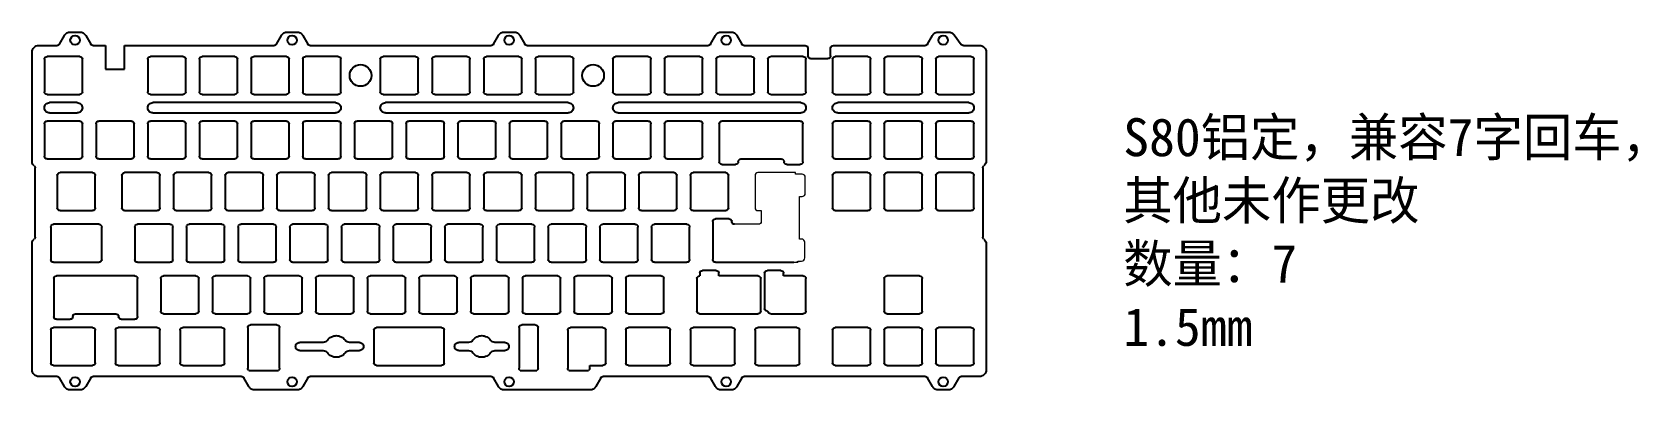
# Model space of a CAD drawing. Header units: millimetres. Extents: x 0 to 592, y 0 to 132.
import ezdxf

# ---------------------------------------------------------------- set-up
doc = ezdxf.new("R2010")
doc.units = ezdxf.units.MM
doc.layers.get('0').update_dxf_attribs({"lineweight": 35})
doc.layers.add('尺寸线层', color=3, linetype='Continuous', lineweight=18)
doc.layers.add('细实线层', color=7, linetype='Continuous', lineweight=18)

msp = doc.modelspace()

# ---------------------------------------------------------------- texts
at = {"layer": '尺寸线层', "insert": (402.17, 100.27), "char_height": 14, "width": 212.873, "attachment_point": 1}
msp.add_mtext('S80铝定，兼容7字回车，其他未作更改\\P数量：7\\P1.5mm ', dxfattribs=at)

# ---------------------------------------------------------------- linework, layer by layer
at = {"color": 7, "linetype": 'Continuous', "lineweight": 25}
for p, q in [((10.05, 127.61), (11.9, 130.81)), ((14.06, 132.06), (17.6, 132.06)), ((19.76, 130.81), (21.61, 127.61)), ((90.05, 127.61), (91.9, 130.81)), ((94.06, 132.06), (97.6, 132.06)), ((99.76, 130.81), (101.61, 127.61)), ((170.05, 127.61), (171.9, 130.81)), ((174.06, 132.06), (177.6, 132.06)), ((179.76, 130.81), (181.61, 127.61)), ((250.05, 127.61), (251.9, 130.81)), ((254.06, 132.06), (257.6, 132.06)), ((259.76, 130.81), (261.61, 127.61)), ((330.05, 127.61), (331.9, 130.81)), ((334.06, 132.06), (337.82, 132.06)), ((339.83, 131.05), (342.44, 127.52)), ((0, 121.74), (0, 124.61)), ((2.5, 127.11), (9.18, 127.11)), ((22.48, 127.11), (27.08, 127.11)), ((27.08, 127.11), (27.08, 118.41)), ((34.08, 118.41), (34.08, 127.11)), ((34.08, 127.11), (89.18, 127.11)), ((102.48, 127.11), (169.18, 127.11)), ((182.48, 127.11), (249.18, 127.11)), ((262.48, 127.11), (284.94, 127.11)), ((285.94, 126.11), (285.94, 123.29)), ((294.33, 123.29), (294.33, 126.11)), ((295.33, 127.11), (329.18, 127.11)), ((343.25, 127.11), (349.16, 127.11)), ((351.66, 124.61), (351.66, 84.07)), ((0, 83.8), (0, 121.73)), ((4.53, 122.04), (4.53, 110.04)), ((17.53, 123.04), (5.53, 123.04)), ((18.53, 110.04), (18.53, 122.04)), ((27.08, 118.41), (34.08, 118.41)), ((42.63, 122.04), (42.63, 110.04)), ((55.63, 123.04), (43.63, 123.04)), ((56.63, 110.04), (56.63, 122.04)), ((61.68, 122.04), (61.68, 110.04)), ((74.68, 123.04), (62.68, 123.04)), ((75.68, 110.04), (75.68, 122.04)), ((80.73, 122.04), (80.73, 110.04)), ((93.73, 123.04), (81.73, 123.04)), ((94.73, 110.04), (94.73, 122.04)), ((99.78, 122.04), (99.78, 110.04)), ((112.78, 123.04), (100.78, 123.04)), ((113.78, 110.04), (113.78, 122.04)), ((128.35, 122.04), (128.35, 110.04)), ((141.35, 123.04), (129.35, 123.04)), ((142.35, 110.04), (142.35, 122.04)), ((147.4, 122.04), (147.4, 110.04)), ((160.4, 123.04), (148.4, 123.04)), ((161.4, 110.04), (161.4, 122.04)), ((166.45, 122.04), (166.45, 110.04)), ((179.45, 123.04), (167.45, 123.04)), ((180.45, 110.04), (180.45, 122.04)), ((185.5, 122.04), (185.5, 110.04)), ((198.5, 123.04), (186.5, 123.04)), ((199.5, 110.04), (199.5, 122.04)), ((214.08, 122.04), (214.08, 110.04)), ((227.08, 123.04), (215.08, 123.04)), ((228.08, 110.04), (228.08, 122.04)), ((233.13, 122.04), (233.13, 110.04)), ((246.13, 123.04), (234.13, 123.04)), ((247.13, 110.04), (247.13, 122.04)), ((252.19, 122.04), (252.19, 110.04)), ((265.19, 123.04), (253.19, 123.04)), ((266.19, 110.04), (266.19, 122.04)), ((271.23, 122.04), (271.23, 110.04)), ((284.23, 123.04), (272.23, 123.04)), ((285.23, 110.04), (285.23, 122.04)), ((286.94, 122.29), (293.33, 122.29)), ((295.04, 122.04), (295.04, 110.04)), ((308.04, 123.04), (296.04, 123.04)), ((309.04, 110.04), (309.04, 122.04)), ((314.09, 122.04), (314.09, 110.04)), ((327.09, 123.04), (315.09, 123.04)), ((328.09, 110.04), (328.09, 122.04)), ((333.14, 122.04), (333.14, 110.04)), ((346.14, 123.04), (334.14, 123.04)), ((347.14, 110.04), (347.14, 122.04)), ((5.53, 109.04), (17.53, 109.04)), ((43.63, 109.04), (55.63, 109.04)), ((62.68, 109.04), (74.68, 109.04)), ((81.73, 109.04), (93.73, 109.04)), ((100.78, 109.04), (112.78, 109.04)), ((129.35, 109.04), (141.35, 109.04)), ((148.4, 109.04), (160.4, 109.04)), ((167.45, 109.04), (179.45, 109.04)), ((186.5, 109.04), (198.5, 109.04)), ((215.08, 109.04), (227.08, 109.04)), ((234.13, 109.04), (246.13, 109.04)), ((253.19, 109.04), (265.19, 109.04)), ((272.23, 109.04), (284.23, 109.04)), ((296.04, 109.04), (308.04, 109.04)), ((315.09, 109.04), (327.09, 109.04)), ((334.14, 109.04), (346.14, 109.04)), ((16.63, 106.03), (6.43, 106.03)), ((6.43, 102.23), (16.63, 102.23)), ((111.88, 106.03), (44.53, 106.03)), ((44.53, 102.23), (111.88, 102.23)), ((197.6, 106.03), (130.25, 106.03)), ((130.25, 102.23), (197.6, 102.23)), ((283.33, 106.03), (215.98, 106.03)), ((215.98, 102.23), (283.33, 102.23)), ((345.24, 106.03), (296.94, 106.03)), ((296.94, 102.23), (345.24, 102.23)), ((4.53, 98.23), (4.53, 86.23)), ((17.53, 99.23), (5.53, 99.23)), ((18.53, 86.23), (18.53, 98.23)), ((23.58, 98.23), (23.58, 86.23)), ((36.58, 99.23), (24.58, 99.23)), ((37.58, 86.23), (37.58, 98.23)), ((42.63, 98.23), (42.63, 86.23)), ((55.63, 99.23), (43.63, 99.23)), ((56.63, 86.23), (56.63, 98.23)), ((61.68, 98.23), (61.68, 86.23)), ((74.68, 99.23), (62.68, 99.23)), ((75.68, 86.23), (75.68, 98.23)), ((80.73, 98.23), (80.73, 86.23)), ((93.73, 99.23), (81.73, 99.23)), ((94.73, 86.23), (94.73, 98.23)), ((99.78, 98.23), (99.78, 86.23)), ((112.78, 99.23), (100.78, 99.23)), ((113.78, 86.23), (113.78, 98.23)), ((118.83, 98.23), (118.83, 86.23)), ((131.83, 99.23), (119.83, 99.23)), ((132.83, 86.23), (132.83, 98.23)), ((137.88, 98.23), (137.88, 86.23)), ((150.88, 99.23), (138.88, 99.23)), ((151.88, 86.23), (151.88, 98.23)), ((156.93, 98.23), (156.93, 86.23)), ((169.93, 99.23), (157.93, 99.23)), ((170.93, 86.23), (170.93, 98.23)), ((175.98, 98.23), (175.98, 86.23)), ((188.98, 99.23), (176.98, 99.23)), ((189.98, 86.23), (189.98, 98.23)), ((195.03, 98.23), (195.03, 86.23)), ((208.03, 99.23), (196.03, 99.23)), ((209.03, 86.23), (209.03, 98.23)), ((214.08, 98.23), (214.08, 86.23)), ((227.08, 99.23), (215.08, 99.23)), ((228.08, 86.23), (228.08, 98.23)), ((233.13, 98.23), (233.13, 86.23)), ((246.13, 99.23), (234.13, 99.23)), ((247.13, 86.23), (247.13, 98.23)), ((253.26, 98.23), (253.26, 84.23)), ((283.14, 99.23), (254.26, 99.23)), ((284.14, 84.23), (284.14, 98.23)), ((295.04, 98.23), (295.04, 86.23)), ((308.04, 99.23), (296.04, 99.23)), ((309.04, 86.23), (309.04, 98.23)), ((314.09, 98.23), (314.09, 86.23)), ((327.09, 99.23), (315.09, 99.23)), ((328.09, 86.23), (328.09, 98.23)), ((333.14, 98.23), (333.14, 86.23)), ((346.14, 99.23), (334.14, 99.23)), ((347.14, 86.23), (347.14, 98.23)), ((5.53, 85.23), (17.53, 85.23)), ((24.58, 85.23), (36.58, 85.23)), ((43.63, 85.23), (55.63, 85.23)), ((62.68, 85.23), (74.68, 85.23)), ((81.73, 85.23), (93.73, 85.23)), ((100.78, 85.23), (112.78, 85.23)), ((119.83, 85.23), (131.83, 85.23)), ((138.88, 85.23), (150.88, 85.23)), ((157.93, 85.23), (169.93, 85.23)), ((176.98, 85.23), (188.98, 85.23)), ((196.03, 85.23), (208.03, 85.23)), ((215.08, 85.23), (227.08, 85.23)), ((234.13, 85.23), (246.13, 85.23)), ((254.26, 83.23), (259.26, 83.23)), ((261.26, 85.23), (276.14, 85.23)), ((278.14, 83.23), (283.14, 83.23)), ((296.04, 85.23), (308.04, 85.23)), ((315.09, 85.23), (327.09, 85.23)), ((334.14, 85.23), (346.14, 85.23)), ((1.1, 56.41), (1.1, 81.96)), ((9.29, 79.18), (9.29, 67.18)), ((22.29, 80.18), (10.29, 80.18)), ((23.29, 67.18), (23.29, 79.18)), ((33.1, 79.18), (33.1, 67.18)), ((46.1, 80.18), (34.1, 80.18)), ((47.1, 67.18), (47.1, 79.18)), ((52.15, 79.18), (52.15, 67.18)), ((65.15, 80.18), (53.15, 80.18)), ((66.15, 67.18), (66.15, 79.18)), ((71.2, 79.18), (71.2, 67.18)), ((84.2, 80.18), (72.2, 80.18)), ((85.2, 67.18), (85.2, 79.18)), ((90.25, 79.18), (90.25, 67.18)), ((103.25, 80.18), (91.25, 80.18)), ((104.25, 67.18), (104.25, 79.18)), ((109.3, 79.18), (109.3, 67.18)), ((122.3, 80.18), (110.3, 80.18)), ((123.3, 67.18), (123.3, 79.18)), ((128.35, 79.18), (128.35, 67.18)), ((141.35, 80.18), (129.35, 80.18)), ((142.35, 67.18), (142.35, 79.18)), ((147.4, 79.18), (147.4, 67.18)), ((160.4, 80.18), (148.4, 80.18)), ((161.4, 67.18), (161.4, 79.18)), ((166.45, 79.18), (166.45, 67.18)), ((179.45, 80.18), (167.45, 80.18)), ((180.45, 67.18), (180.45, 79.18)), ((185.5, 79.18), (185.5, 67.18)), ((198.5, 80.18), (186.5, 80.18)), ((199.5, 67.18), (199.5, 79.18)), ((204.55, 79.18), (204.55, 67.18)), ((217.55, 80.18), (205.55, 80.18)), ((218.55, 67.18), (218.55, 79.18)), ((223.6, 79.18), (223.6, 67.18)), ((236.6, 80.18), (224.6, 80.18)), ((237.6, 67.18), (237.6, 79.18)), ((242.65, 79.18), (242.65, 67.18)), ((255.65, 80.18), (243.65, 80.18)), ((256.65, 67.18), (256.65, 79.18)), ((295.04, 79.18), (295.04, 67.18)), ((308.04, 80.18), (296.04, 80.18)), ((309.04, 67.18), (309.04, 79.18)), ((314.09, 79.18), (314.09, 67.18)), ((327.09, 80.18), (315.09, 80.18)), ((328.09, 67.18), (328.09, 79.18)), ((333.14, 79.18), (333.14, 67.18)), ((346.14, 80.18), (334.14, 80.18)), ((347.14, 67.18), (347.14, 79.18)), ((350.46, 81.96), (350.46, 56.41)), ((10.29, 66.18), (22.29, 66.18)), ((34.1, 66.18), (46.1, 66.18)), ((53.15, 66.18), (65.15, 66.18)), ((72.2, 66.18), (84.2, 66.18)), ((91.25, 66.18), (103.25, 66.18)), ((110.3, 66.18), (122.3, 66.18)), ((129.35, 66.18), (141.35, 66.18)), ((148.4, 66.18), (160.4, 66.18)), ((167.45, 66.18), (179.45, 66.18)), ((186.5, 66.18), (198.5, 66.18)), ((205.55, 66.18), (217.55, 66.18)), ((224.6, 66.18), (236.6, 66.18)), ((243.65, 66.18), (255.65, 66.18)), ((296.04, 66.18), (308.04, 66.18)), ((315.09, 66.18), (327.09, 66.18)), ((334.14, 66.18), (346.14, 66.18)), ((6.91, 60.12), (6.91, 48.12)), ((24.67, 61.12), (7.91, 61.12)), ((25.67, 48.12), (25.67, 60.12)), ((37.86, 60.12), (37.86, 48.12)), ((50.86, 61.12), (38.86, 61.12)), ((51.86, 48.12), (51.86, 60.12)), ((56.92, 60.12), (56.92, 48.12)), ((69.92, 61.12), (57.92, 61.12)), ((70.92, 48.12), (70.92, 60.12)), ((75.97, 60.12), (75.97, 48.12)), ((88.97, 61.12), (76.97, 61.12)), ((89.97, 48.12), (89.97, 60.12)), ((95.01, 60.12), (95.01, 48.12)), ((108.01, 61.12), (96.01, 61.12)), ((109.01, 48.12), (109.01, 60.12)), ((114.06, 60.12), (114.06, 48.12)), ((127.06, 61.12), (115.06, 61.12)), ((128.06, 48.12), (128.06, 60.12)), ((133.11, 60.12), (133.11, 48.12)), ((146.11, 61.12), (134.11, 61.12)), ((147.11, 48.12), (147.11, 60.12)), ((152.16, 60.12), (152.16, 48.12)), ((165.16, 61.12), (153.16, 61.12)), ((166.16, 48.12), (166.16, 60.12)), ((171.22, 60.12), (171.22, 48.12)), ((184.22, 61.12), (172.22, 61.12)), ((185.22, 48.12), (185.22, 60.12)), ((190.26, 60.12), (190.26, 48.12)), ((203.26, 61.12), (191.26, 61.12)), ((204.26, 48.12), (204.26, 60.12)), ((209.31, 60.12), (209.31, 48.12)), ((222.31, 61.12), (210.31, 61.12)), ((223.31, 48.12), (223.31, 60.12)), ((228.36, 60.12), (228.36, 48.12)), ((241.36, 61.12), (229.36, 61.12)), ((242.36, 48.12), (242.36, 60.12)), ((250.88, 62.12), (250.88, 48.12)), ((250.88, 62.12), (250.88, 48.12)), ((256.88, 63.12), (251.88, 63.12)), ((256.88, 63.12), (251.88, 63.12)), ((0, 7.45), (0, 54.57)), ((351.66, 54.3), (351.66, 24.01)), ((7.91, 47.12), (24.67, 47.12)), ((37.87, 42.08), (9, 42.08)), ((38.86, 47.12), (50.86, 47.12)), ((60.39, 42.08), (48.39, 42.08)), ((57.92, 47.12), (69.92, 47.12)), ((79.44, 42.08), (67.44, 42.08)), ((76.97, 47.12), (88.97, 47.12)), ((98.49, 42.08), (86.49, 42.08)), ((96.01, 47.12), (108.01, 47.12)), ((117.54, 42.08), (105.54, 42.08)), ((115.06, 47.12), (127.06, 47.12)), ((136.59, 42.08), (124.59, 42.08)), ((134.11, 47.12), (146.11, 47.12)), ((155.64, 42.08), (143.64, 42.08)), ((153.16, 47.12), (165.16, 47.12)), ((174.69, 42.08), (162.69, 42.08)), ((172.22, 47.12), (184.22, 47.12)), ((193.74, 42.08), (181.74, 42.08)), ((191.26, 47.12), (203.26, 47.12)), ((212.79, 42.08), (200.79, 42.08)), ((210.31, 47.12), (222.31, 47.12)), ((231.84, 42.08), (219.84, 42.08)), ((229.36, 47.12), (241.36, 47.12)), ((246.12, 43.08), (246.12, 42.08)), ((252.12, 44.08), (247.12, 44.08)), ((251.88, 47.12), (280.76, 47.12)), ((253.12, 42.08), (253.12, 43.08)), ((267.56, 42.08), (253.12, 42.08)), ((270, 43.08), (270, 30.08)), ((276, 44.08), (271, 44.08)), ((277, 42.08), (277, 43.08)), ((284.23, 42.08), (277, 42.08)), ((327.09, 42.08), (315.09, 42.08)), ((8, 41.08), (8, 27.08)), ((38.87, 27.08), (38.87, 41.08)), ((47.39, 41.08), (47.39, 29.08)), ((61.39, 29.08), (61.39, 41.08)), ((66.44, 41.08), (66.44, 29.08)), ((80.44, 29.08), (80.44, 41.08)), ((85.49, 41.08), (85.49, 29.08)), ((99.49, 29.08), (99.49, 41.08)), ((104.54, 41.08), (104.54, 29.08)), ((118.54, 29.08), (118.54, 41.08)), ((123.59, 41.08), (123.59, 29.08)), ((137.59, 29.08), (137.59, 41.08)), ((142.64, 41.08), (142.64, 29.08)), ((156.64, 29.08), (156.64, 41.08)), ((161.69, 41.08), (161.69, 29.08)), ((175.69, 29.08), (175.69, 41.08)), ((180.74, 41.08), (180.74, 29.08)), ((194.74, 29.08), (194.74, 41.08)), ((199.79, 41.08), (199.79, 29.08)), ((213.79, 29.08), (213.79, 41.08)), ((218.84, 41.08), (218.84, 29.08)), ((232.84, 29.08), (232.84, 41.08)), ((245.03, 41.08), (245.03, 29.08)), ((268.56, 29.08), (268.56, 41.08)), ((285.23, 29.08), (285.23, 41.08)), ((314.09, 41.08), (314.09, 29.08)), ((328.09, 29.08), (328.09, 41.08)), ((9, 26.08), (14, 26.08)), ((16, 28.08), (30.87, 28.08)), ((32.87, 26.08), (37.87, 26.08)), ((48.39, 28.08), (60.39, 28.08)), ((67.44, 28.08), (79.44, 28.08)), ((90.23, 24.02), (80.46, 24.02)), ((86.49, 28.08), (98.49, 28.08)), ((105.54, 28.08), (117.54, 28.08)), ((124.59, 28.08), (136.59, 28.08)), ((143.64, 28.08), (155.64, 28.08)), ((162.69, 28.08), (174.69, 28.08)), ((185.48, 24.02), (180.48, 24.02)), ((181.74, 28.08), (193.74, 28.08)), ((200.79, 28.08), (212.79, 28.08)), ((219.84, 28.08), (231.84, 28.08)), ((246.03, 28.08), (267.56, 28.08)), ((272.23, 28.08), (284.23, 28.08)), ((315.09, 28.08), (327.09, 28.08)), ((351.66, 24.01), (351.66, 7.45)), ((6.91, 22.03), (6.91, 10.02)), ((22.29, 23.03), (7.91, 23.03)), ((23.29, 10.02), (23.29, 22.03)), ((30.72, 22.03), (30.72, 10.02)), ((46.1, 23.03), (31.72, 23.03)), ((47.1, 10.02), (47.1, 22.03)), ((54.53, 22.03), (54.53, 10.02)), ((69.92, 23.03), (55.53, 23.03)), ((70.92, 10.02), (70.92, 22.03)), ((79.47, 23.03), (79.47, 8.02)), ((91.23, 8.03), (91.23, 23.03)), ((125.98, 22.03), (125.98, 10.02)), ((150.88, 23.03), (126.98, 23.03)), ((151.88, 10.02), (151.88, 22.03)), ((179.48, 23.03), (179.48, 8.02)), ((186.48, 8.02), (186.48, 23.03)), ((197.41, 22.03), (197.41, 8.03)), ((210.41, 23.03), (198.41, 23.03)), ((211.41, 10.02), (211.41, 22.03)), ((218.84, 22.03), (218.84, 10.02)), ((234.22, 23.03), (219.84, 23.03)), ((235.22, 10.02), (235.22, 22.03)), ((242.65, 22.03), (242.65, 10.02)), ((258.03, 23.03), (243.65, 23.03)), ((259.03, 10.02), (259.03, 22.03)), ((266.47, 22.03), (266.47, 10.02)), ((281.85, 23.03), (267.47, 23.03)), ((282.85, 10.02), (282.85, 22.03)), ((295.04, 22.03), (295.04, 10.02)), ((308.04, 23.03), (296.04, 23.03)), ((309.04, 10.02), (309.04, 22.03)), ((314.09, 22.03), (314.09, 10.02)), ((327.09, 23.03), (315.09, 23.03)), ((328.09, 10.02), (328.09, 22.03)), ((333.14, 22.03), (333.14, 10.02)), ((346.14, 23.03), (334.14, 23.03)), ((347.14, 10.02), (347.14, 22.03)), ((107.25, 17.53), (98.62, 17.53)), ((98.62, 14.53), (107.25, 14.53)), ((120.62, 17.53), (116.99, 17.53)), ((116.99, 14.53), (120.62, 14.53)), ((160.86, 17.53), (157.23, 17.53)), ((157.23, 14.53), (160.86, 14.53)), ((174.23, 17.53), (170.61, 17.53)), ((170.61, 14.53), (174.23, 14.53)), ((7.91, 9.02), (22.29, 9.02)), ((31.72, 9.02), (46.1, 9.02)), ((55.53, 9.02), (69.92, 9.02)), ((79.87, 7.22), (90.82, 7.22)), ((126.98, 9.02), (150.88, 9.02)), ((179.88, 7.22), (186.08, 7.22)), ((197.81, 7.22), (205.12, 7.22)), ((205.53, 8.03), (205.53, 9.02)), ((205.53, 9.02), (210.41, 9.02)), ((219.84, 9.02), (234.22, 9.02)), ((243.65, 9.02), (258.03, 9.02)), ((267.47, 9.02), (281.85, 9.02)), ((296.04, 9.02), (308.04, 9.02)), ((315.09, 9.02), (327.09, 9.02)), ((334.14, 9.02), (346.14, 9.02)), ((9.18, 4.95), (2.5, 4.95)), ((11.9, 1.25), (10.05, 4.45)), ((17.6, 0), (14.06, 0)), ((21.61, 4.45), (19.76, 1.25)), ((77.18, 4.95), (22.48, 4.95)), ((79.9, 1.25), (78.05, 4.45)), ((97.6, 0), (82.06, 0)), ((101.61, 4.45), (99.76, 1.25)), ((169.18, 4.95), (102.48, 4.95)), ((171.9, 1.25), (170.05, 4.45)), ((205.6, 0), (174.06, 0)), ((209.61, 4.45), (207.76, 1.25)), ((249.19, 4.95), (210.48, 4.95)), ((251.9, 1.25), (250.05, 4.45)), ((257.6, 0), (254.07, 0)), ((261.61, 4.45), (259.77, 1.25)), ((329.19, 4.95), (262.48, 4.95)), ((331.9, 1.25), (330.05, 4.45)), ((337.6, 0), (334.07, 0)), ((341.61, 4.45), (339.77, 1.25)), ((349.16, 4.95), (342.48, 4.95))]:
    msp.add_line(p, q, dxfattribs=at)
msp.add_line((282.22, 47.5), (282.22, 47.13))
at = {"color": 144, "linetype": 'Continuous', "lineweight": 18}
for p, q in [((246.12, 42.08), (246.03, 42.08)), ((271, 29.08), (271.23, 29.08))]:
    msp.add_line(p, q, dxfattribs=at)
at = {"color": 7, "linetype": 'Continuous', "lineweight": 25}
for centre, radius in [((15.83, 129.06), 1.75), ((95.83, 129.06), 1.75), ((175.83, 129.06), 1.75), ((255.83, 129.06), 1.75), ((335.83, 129.06), 1.75), ((121.06, 116.04), 4), ((206.79, 116.04), 4), ((15.83, 3), 1.75), ((95.83, 3), 1.75), ((175.83, 3), 1.75), ((255.83, 3), 1.75), ((335.83, 3), 1.75)]:
    msp.add_circle(centre, radius, dxfattribs=at)
for points, knots in [([(11.9, 130.81), (12.12, 131.19), (12.44, 131.51), (13.19, 131.95), (13.63, 132.06), (14.06, 132.06)], [0, 0, 0, 0, 1.305135, 1.305135, 2.61027, 2.61027, 2.61027, 2.61027]), ([(17.6, 132.06), (18.04, 132.06), (18.47, 131.95), (19.23, 131.51), (19.55, 131.19), (19.76, 130.81)], [0, 0, 0, 0, 1.305135, 1.305135, 2.61027, 2.61027, 2.61027, 2.61027]), ([(91.9, 130.81), (92.12, 131.19), (92.44, 131.51), (93.19, 131.95), (93.63, 132.06), (94.06, 132.06)], [0, 0, 0, 0, 1.305135, 1.305135, 2.61027, 2.61027, 2.61027, 2.61027]), ([(97.6, 132.06), (98.04, 132.06), (98.47, 131.95), (99.23, 131.51), (99.55, 131.19), (99.76, 130.81)], [0, 0, 0, 0, 1.305135, 1.305135, 2.61027, 2.61027, 2.61027, 2.61027]), ([(171.9, 130.81), (172.12, 131.19), (172.44, 131.51), (173.19, 131.95), (173.63, 132.06), (174.06, 132.06)], [0, 0, 0, 0, 1.305135, 1.305135, 2.61027, 2.61027, 2.61027, 2.61027]), ([(177.6, 132.06), (178.04, 132.06), (178.47, 131.95), (179.23, 131.51), (179.55, 131.19), (179.76, 130.81)], [0, 0, 0, 0, 1.305135, 1.305135, 2.61027, 2.61027, 2.61027, 2.61027]), ([(251.9, 130.81), (252.12, 131.19), (252.44, 131.51), (253.19, 131.95), (253.63, 132.06), (254.06, 132.06)], [0, 0, 0, 0, 1.305135, 1.305135, 2.61027, 2.61027, 2.61027, 2.61027]), ([(257.6, 132.06), (258.04, 132.06), (258.47, 131.95), (259.23, 131.51), (259.55, 131.19), (259.76, 130.81)], [0, 0, 0, 0, 1.305135, 1.305135, 2.61027, 2.61027, 2.61027, 2.61027]), ([(331.9, 130.81), (332.12, 131.19), (332.44, 131.51), (333.19, 131.95), (333.63, 132.06), (334.06, 132.06)], [0, 0, 0, 0, 1.305135, 1.305135, 2.61027, 2.61027, 2.61027, 2.61027]), ([(337.82, 132.06), (338.21, 132.06), (338.6, 131.97), (339.29, 131.62), (339.6, 131.36), (339.83, 131.05)], [0, 0, 0, 0, 1.164629, 1.164629, 2.329258, 2.329258, 2.329258, 2.329258]), ([(0, 124.61), (0, 124.94), (0.07, 125.27), (0.32, 125.87), (0.5, 126.15), (0.96, 126.61), (1.24, 126.8), (1.85, 127.05), (2.17, 127.11), (2.5, 127.11)], [0, 0, 0, 0, 0.980141, 0.980141, 1.960282, 1.960282, 2.940424, 2.940424, 3.920565, 3.920565, 3.920565, 3.920565]), ([(10.05, 127.61), (9.96, 127.46), (9.84, 127.33), (9.53, 127.16), (9.36, 127.11), (9.18, 127.11)], [0, 0, 0, 0, 0.522054, 0.522054, 1.044108, 1.044108, 1.044108, 1.044108]), ([(22.48, 127.11), (22.3, 127.11), (22.13, 127.16), (21.83, 127.33), (21.7, 127.46), (21.61, 127.61)], [0, 0, 0, 0, 0.522054, 0.522054, 1.044108, 1.044108, 1.044108, 1.044108]), ([(90.05, 127.61), (89.96, 127.46), (89.84, 127.33), (89.53, 127.16), (89.36, 127.11), (89.18, 127.11)], [0, 0, 0, 0, 0.522054, 0.522054, 1.044108, 1.044108, 1.044108, 1.044108]), ([(102.48, 127.11), (102.3, 127.11), (102.13, 127.16), (101.83, 127.33), (101.7, 127.46), (101.61, 127.61)], [0, 0, 0, 0, 0.522054, 0.522054, 1.044108, 1.044108, 1.044108, 1.044108]), ([(170.05, 127.61), (169.96, 127.46), (169.84, 127.33), (169.53, 127.16), (169.36, 127.11), (169.18, 127.11)], [0, 0, 0, 0, 0.522054, 0.522054, 1.044108, 1.044108, 1.044108, 1.044108]), ([(182.48, 127.11), (182.3, 127.11), (182.13, 127.16), (181.83, 127.33), (181.7, 127.46), (181.61, 127.61)], [0, 0, 0, 0, 0.522054, 0.522054, 1.044108, 1.044108, 1.044108, 1.044108]), ([(250.05, 127.61), (249.96, 127.46), (249.84, 127.33), (249.53, 127.16), (249.36, 127.11), (249.18, 127.11)], [0, 0, 0, 0, 0.522054, 0.522054, 1.044108, 1.044108, 1.044108, 1.044108]), ([(262.48, 127.11), (262.3, 127.11), (262.13, 127.16), (261.83, 127.33), (261.7, 127.46), (261.61, 127.61)], [0, 0, 0, 0, 0.522054, 0.522054, 1.044108, 1.044108, 1.044108, 1.044108]), ([(284.94, 127.11), (285.2, 127.11), (285.46, 127), (285.83, 126.63), (285.94, 126.37), (285.94, 126.11)], [0, 0, 0, 0, 0.779981, 0.779981, 1.559962, 1.559962, 1.559962, 1.559962]), ([(294.33, 126.11), (294.33, 126.37), (294.44, 126.63), (294.81, 127), (295.07, 127.11), (295.33, 127.11)], [0, 0, 0, 0, 0.779981, 0.779981, 1.559962, 1.559962, 1.559962, 1.559962]), ([(330.05, 127.61), (329.96, 127.46), (329.84, 127.33), (329.53, 127.16), (329.36, 127.11), (329.18, 127.11)], [0, 0, 0, 0, 0.522054, 0.522054, 1.044108, 1.044108, 1.044108, 1.044108]), ([(343.25, 127.11), (343.09, 127.11), (342.93, 127.15), (342.66, 127.29), (342.53, 127.39), (342.44, 127.52)], [0, 0, 0, 0, 0.4658516, 0.4658516, 0.9317032, 0.9317032, 0.9317032, 0.9317032]), ([(349.16, 127.11), (349.49, 127.11), (349.82, 127.05), (350.42, 126.8), (350.7, 126.61), (351.16, 126.15), (351.35, 125.87), (351.6, 125.27), (351.66, 124.94), (351.66, 124.61)], [0, 0, 0, 0, 0.980118, 0.980118, 1.960237, 1.960237, 2.940355, 2.940355, 3.920473, 3.920473, 3.920473, 3.920473]), ([(4.53, 122.04), (4.53, 122.3), (4.64, 122.56), (5.01, 122.93), (5.27, 123.04), (5.53, 123.04)], [0, 0, 0, 0, 0.779981, 0.779981, 1.559962, 1.559962, 1.559962, 1.559962]), ([(17.53, 123.04), (17.79, 123.04), (18.05, 122.93), (18.42, 122.56), (18.53, 122.3), (18.53, 122.04)], [0, 0, 0, 0, 0.779981, 0.779981, 1.559962, 1.559962, 1.559962, 1.559962]), ([(42.63, 122.04), (42.63, 122.3), (42.74, 122.56), (43.11, 122.93), (43.37, 123.04), (43.63, 123.04)], [0, 0, 0, 0, 0.779981, 0.779981, 1.559962, 1.559962, 1.559962, 1.559962]), ([(55.63, 123.04), (55.89, 123.04), (56.15, 122.93), (56.52, 122.56), (56.63, 122.3), (56.63, 122.04)], [0, 0, 0, 0, 0.779981, 0.779981, 1.559962, 1.559962, 1.559962, 1.559962]), ([(61.68, 122.04), (61.68, 122.3), (61.79, 122.56), (62.16, 122.93), (62.42, 123.04), (62.68, 123.04)], [0, 0, 0, 0, 0.779981, 0.779981, 1.559962, 1.559962, 1.559962, 1.559962]), ([(74.68, 123.04), (74.94, 123.04), (75.2, 122.93), (75.57, 122.56), (75.68, 122.3), (75.68, 122.04)], [0, 0, 0, 0, 0.779981, 0.779981, 1.559962, 1.559962, 1.559962, 1.559962]), ([(80.73, 122.04), (80.73, 122.3), (80.84, 122.56), (81.21, 122.93), (81.47, 123.04), (81.73, 123.04)], [0, 0, 0, 0, 0.779981, 0.779981, 1.559962, 1.559962, 1.559962, 1.559962]), ([(93.73, 123.04), (93.99, 123.04), (94.25, 122.93), (94.62, 122.56), (94.73, 122.3), (94.73, 122.04)], [0, 0, 0, 0, 0.779981, 0.779981, 1.559962, 1.559962, 1.559962, 1.559962]), ([(99.78, 122.04), (99.78, 122.3), (99.89, 122.56), (100.26, 122.93), (100.52, 123.04), (100.78, 123.04)], [0, 0, 0, 0, 0.779981, 0.779981, 1.559962, 1.559962, 1.559962, 1.559962]), ([(112.78, 123.04), (113.04, 123.04), (113.3, 122.93), (113.67, 122.56), (113.78, 122.3), (113.78, 122.04)], [0, 0, 0, 0, 0.779981, 0.779981, 1.559962, 1.559962, 1.559962, 1.559962]), ([(128.35, 122.04), (128.35, 122.3), (128.46, 122.56), (128.83, 122.93), (129.09, 123.04), (129.35, 123.04)], [0, 0, 0, 0, 0.779981, 0.779981, 1.559962, 1.559962, 1.559962, 1.559962]), ([(141.35, 123.04), (141.61, 123.04), (141.87, 122.93), (142.24, 122.56), (142.35, 122.3), (142.35, 122.04)], [0, 0, 0, 0, 0.779981, 0.779981, 1.559962, 1.559962, 1.559962, 1.559962]), ([(147.4, 122.04), (147.4, 122.3), (147.51, 122.56), (147.88, 122.93), (148.14, 123.04), (148.4, 123.04)], [0, 0, 0, 0, 0.779981, 0.779981, 1.559962, 1.559962, 1.559962, 1.559962]), ([(160.4, 123.04), (160.66, 123.04), (160.92, 122.93), (161.29, 122.56), (161.4, 122.3), (161.4, 122.04)], [0, 0, 0, 0, 0.779981, 0.779981, 1.559962, 1.559962, 1.559962, 1.559962]), ([(166.45, 122.04), (166.45, 122.3), (166.56, 122.56), (166.93, 122.93), (167.19, 123.04), (167.45, 123.04)], [0, 0, 0, 0, 0.779981, 0.779981, 1.559962, 1.559962, 1.559962, 1.559962]), ([(179.45, 123.04), (179.71, 123.04), (179.97, 122.93), (180.34, 122.56), (180.45, 122.3), (180.45, 122.04)], [0, 0, 0, 0, 0.779981, 0.779981, 1.559962, 1.559962, 1.559962, 1.559962]), ([(185.5, 122.04), (185.5, 122.3), (185.61, 122.56), (185.98, 122.93), (186.24, 123.04), (186.5, 123.04)], [0, 0, 0, 0, 0.779981, 0.779981, 1.559962, 1.559962, 1.559962, 1.559962]), ([(198.5, 123.04), (198.76, 123.04), (199.02, 122.93), (199.39, 122.56), (199.5, 122.3), (199.5, 122.04)], [0, 0, 0, 0, 0.779981, 0.779981, 1.559962, 1.559962, 1.559962, 1.559962]), ([(214.08, 122.04), (214.08, 122.3), (214.19, 122.56), (214.56, 122.93), (214.82, 123.04), (215.08, 123.04)], [0, 0, 0, 0, 0.779981, 0.779981, 1.559962, 1.559962, 1.559962, 1.559962]), ([(227.08, 123.04), (227.34, 123.04), (227.6, 122.93), (227.97, 122.56), (228.08, 122.3), (228.08, 122.04)], [0, 0, 0, 0, 0.779981, 0.779981, 1.559962, 1.559962, 1.559962, 1.559962]), ([(233.13, 122.04), (233.13, 122.3), (233.24, 122.56), (233.61, 122.93), (233.87, 123.04), (234.13, 123.04)], [0, 0, 0, 0, 0.779981, 0.779981, 1.559962, 1.559962, 1.559962, 1.559962]), ([(246.13, 123.04), (246.39, 123.04), (246.65, 122.93), (247.02, 122.56), (247.13, 122.3), (247.13, 122.04)], [0, 0, 0, 0, 0.779981, 0.779981, 1.559962, 1.559962, 1.559962, 1.559962]), ([(252.19, 122.04), (252.19, 122.3), (252.3, 122.56), (252.67, 122.93), (252.93, 123.04), (253.19, 123.04)], [0, 0, 0, 0, 0.779981, 0.779981, 1.559962, 1.559962, 1.559962, 1.559962]), ([(265.19, 123.04), (265.45, 123.04), (265.71, 122.93), (266.08, 122.56), (266.19, 122.3), (266.19, 122.04)], [0, 0, 0, 0, 0.779981, 0.779981, 1.559962, 1.559962, 1.559962, 1.559962]), ([(271.23, 122.04), (271.23, 122.3), (271.34, 122.56), (271.71, 122.93), (271.97, 123.04), (272.23, 123.04)], [0, 0, 0, 0, 0.779981, 0.779981, 1.559962, 1.559962, 1.559962, 1.559962]), ([(284.23, 123.04), (284.49, 123.04), (284.75, 122.93), (285.12, 122.56), (285.23, 122.3), (285.23, 122.04)], [0, 0, 0, 0, 0.779981, 0.779981, 1.559962, 1.559962, 1.559962, 1.559962]), ([(286.94, 122.29), (286.68, 122.29), (286.42, 122.4), (286.05, 122.77), (285.94, 123.03), (285.94, 123.29)], [0, 0, 0, 0, 0.779981, 0.779981, 1.559962, 1.559962, 1.559962, 1.559962]), ([(294.33, 123.29), (294.33, 123.03), (294.22, 122.77), (293.85, 122.4), (293.59, 122.29), (293.33, 122.29)], [0, 0, 0, 0, 0.779981, 0.779981, 1.559962, 1.559962, 1.559962, 1.559962]), ([(295.04, 122.04), (295.04, 122.3), (295.15, 122.56), (295.52, 122.93), (295.78, 123.04), (296.04, 123.04)], [0, 0, 0, 0, 0.779981, 0.779981, 1.559962, 1.559962, 1.559962, 1.559962]), ([(308.04, 123.04), (308.3, 123.04), (308.56, 122.93), (308.93, 122.56), (309.04, 122.3), (309.04, 122.04)], [0, 0, 0, 0, 0.779981, 0.779981, 1.559962, 1.559962, 1.559962, 1.559962]), ([(314.09, 122.04), (314.09, 122.3), (314.2, 122.56), (314.57, 122.93), (314.83, 123.04), (315.09, 123.04)], [0, 0, 0, 0, 0.779981, 0.779981, 1.559962, 1.559962, 1.559962, 1.559962]), ([(327.09, 123.04), (327.35, 123.04), (327.61, 122.93), (327.98, 122.56), (328.09, 122.3), (328.09, 122.04)], [0, 0, 0, 0, 0.779981, 0.779981, 1.559962, 1.559962, 1.559962, 1.559962]), ([(333.14, 122.04), (333.14, 122.3), (333.25, 122.56), (333.62, 122.93), (333.88, 123.04), (334.14, 123.04)], [0, 0, 0, 0, 0.779981, 0.779981, 1.559962, 1.559962, 1.559962, 1.559962]), ([(346.14, 123.04), (346.4, 123.04), (346.66, 122.93), (347.03, 122.56), (347.14, 122.3), (347.14, 122.04)], [0, 0, 0, 0, 0.779981, 0.779981, 1.559962, 1.559962, 1.559962, 1.559962]), ([(5.53, 109.04), (5.27, 109.04), (5.01, 109.15), (4.64, 109.52), (4.53, 109.78), (4.53, 110.04)], [0, 0, 0, 0, 0.779981, 0.779981, 1.559962, 1.559962, 1.559962, 1.559962]), ([(18.53, 110.04), (18.53, 109.78), (18.42, 109.52), (18.05, 109.15), (17.79, 109.04), (17.53, 109.04)], [0, 0, 0, 0, 0.779981, 0.779981, 1.559962, 1.559962, 1.559962, 1.559962]), ([(43.63, 109.04), (43.37, 109.04), (43.11, 109.15), (42.74, 109.52), (42.63, 109.78), (42.63, 110.04)], [0, 0, 0, 0, 0.779981, 0.779981, 1.559962, 1.559962, 1.559962, 1.559962]), ([(56.63, 110.04), (56.63, 109.78), (56.52, 109.52), (56.15, 109.15), (55.89, 109.04), (55.63, 109.04)], [0, 0, 0, 0, 0.779981, 0.779981, 1.559962, 1.559962, 1.559962, 1.559962]), ([(62.68, 109.04), (62.42, 109.04), (62.16, 109.15), (61.79, 109.52), (61.68, 109.78), (61.68, 110.04)], [0, 0, 0, 0, 0.779981, 0.779981, 1.559962, 1.559962, 1.559962, 1.559962]), ([(75.68, 110.04), (75.68, 109.78), (75.57, 109.52), (75.2, 109.15), (74.94, 109.04), (74.68, 109.04)], [0, 0, 0, 0, 0.779981, 0.779981, 1.559962, 1.559962, 1.559962, 1.559962]), ([(81.73, 109.04), (81.47, 109.04), (81.21, 109.15), (80.84, 109.52), (80.73, 109.78), (80.73, 110.04)], [0, 0, 0, 0, 0.779981, 0.779981, 1.559962, 1.559962, 1.559962, 1.559962]), ([(94.73, 110.04), (94.73, 109.78), (94.62, 109.52), (94.25, 109.15), (93.99, 109.04), (93.73, 109.04)], [0, 0, 0, 0, 0.779981, 0.779981, 1.559962, 1.559962, 1.559962, 1.559962]), ([(100.78, 109.04), (100.52, 109.04), (100.26, 109.15), (99.89, 109.52), (99.78, 109.78), (99.78, 110.04)], [0, 0, 0, 0, 0.779981, 0.779981, 1.559962, 1.559962, 1.559962, 1.559962]), ([(113.78, 110.04), (113.78, 109.78), (113.67, 109.52), (113.3, 109.15), (113.04, 109.04), (112.78, 109.04)], [0, 0, 0, 0, 0.779981, 0.779981, 1.559962, 1.559962, 1.559962, 1.559962]), ([(129.35, 109.04), (129.09, 109.04), (128.83, 109.15), (128.46, 109.52), (128.35, 109.78), (128.35, 110.04)], [0, 0, 0, 0, 0.779981, 0.779981, 1.559962, 1.559962, 1.559962, 1.559962]), ([(142.35, 110.04), (142.35, 109.78), (142.24, 109.52), (141.87, 109.15), (141.61, 109.04), (141.35, 109.04)], [0, 0, 0, 0, 0.779981, 0.779981, 1.559962, 1.559962, 1.559962, 1.559962]), ([(148.4, 109.04), (148.14, 109.04), (147.88, 109.15), (147.51, 109.52), (147.4, 109.78), (147.4, 110.04)], [0, 0, 0, 0, 0.779981, 0.779981, 1.559962, 1.559962, 1.559962, 1.559962]), ([(161.4, 110.04), (161.4, 109.78), (161.29, 109.52), (160.92, 109.15), (160.66, 109.04), (160.4, 109.04)], [0, 0, 0, 0, 0.779981, 0.779981, 1.559962, 1.559962, 1.559962, 1.559962]), ([(167.45, 109.04), (167.19, 109.04), (166.93, 109.15), (166.56, 109.52), (166.45, 109.78), (166.45, 110.04)], [0, 0, 0, 0, 0.779981, 0.779981, 1.559962, 1.559962, 1.559962, 1.559962]), ([(180.45, 110.04), (180.45, 109.78), (180.34, 109.52), (179.97, 109.15), (179.71, 109.04), (179.45, 109.04)], [0, 0, 0, 0, 0.779981, 0.779981, 1.559962, 1.559962, 1.559962, 1.559962]), ([(186.5, 109.04), (186.24, 109.04), (185.98, 109.15), (185.61, 109.52), (185.5, 109.78), (185.5, 110.04)], [0, 0, 0, 0, 0.779981, 0.779981, 1.559962, 1.559962, 1.559962, 1.559962]), ([(199.5, 110.04), (199.5, 109.78), (199.39, 109.52), (199.02, 109.15), (198.76, 109.04), (198.5, 109.04)], [0, 0, 0, 0, 0.779981, 0.779981, 1.559962, 1.559962, 1.559962, 1.559962]), ([(215.08, 109.04), (214.82, 109.04), (214.56, 109.15), (214.19, 109.52), (214.08, 109.78), (214.08, 110.04)], [0, 0, 0, 0, 0.779981, 0.779981, 1.559962, 1.559962, 1.559962, 1.559962]), ([(228.08, 110.04), (228.08, 109.78), (227.97, 109.52), (227.6, 109.15), (227.34, 109.04), (227.08, 109.04)], [0, 0, 0, 0, 0.779981, 0.779981, 1.559962, 1.559962, 1.559962, 1.559962]), ([(234.13, 109.04), (233.87, 109.04), (233.61, 109.15), (233.24, 109.52), (233.13, 109.78), (233.13, 110.04)], [0, 0, 0, 0, 0.779981, 0.779981, 1.559962, 1.559962, 1.559962, 1.559962]), ([(247.13, 110.04), (247.13, 109.78), (247.02, 109.52), (246.65, 109.15), (246.39, 109.04), (246.13, 109.04)], [0, 0, 0, 0, 0.779981, 0.779981, 1.559962, 1.559962, 1.559962, 1.559962]), ([(253.19, 109.04), (252.93, 109.04), (252.67, 109.15), (252.3, 109.52), (252.19, 109.78), (252.19, 110.04)], [0, 0, 0, 0, 0.779981, 0.779981, 1.559962, 1.559962, 1.559962, 1.559962]), ([(266.19, 110.04), (266.19, 109.78), (266.08, 109.52), (265.71, 109.15), (265.45, 109.04), (265.19, 109.04)], [0, 0, 0, 0, 0.779981, 0.779981, 1.559962, 1.559962, 1.559962, 1.559962]), ([(272.23, 109.04), (271.97, 109.04), (271.71, 109.15), (271.34, 109.52), (271.23, 109.78), (271.23, 110.04)], [0, 0, 0, 0, 0.779981, 0.779981, 1.559962, 1.559962, 1.559962, 1.559962]), ([(285.23, 110.04), (285.23, 109.78), (285.12, 109.52), (284.75, 109.15), (284.49, 109.04), (284.23, 109.04)], [0, 0, 0, 0, 0.779981, 0.779981, 1.559962, 1.559962, 1.559962, 1.559962]), ([(296.04, 109.04), (295.78, 109.04), (295.52, 109.15), (295.15, 109.52), (295.04, 109.78), (295.04, 110.04)], [0, 0, 0, 0, 0.779981, 0.779981, 1.559962, 1.559962, 1.559962, 1.559962]), ([(309.04, 110.04), (309.04, 109.78), (308.93, 109.52), (308.56, 109.15), (308.3, 109.04), (308.04, 109.04)], [0, 0, 0, 0, 0.779981, 0.779981, 1.559962, 1.559962, 1.559962, 1.559962]), ([(315.09, 109.04), (314.83, 109.04), (314.57, 109.15), (314.2, 109.52), (314.09, 109.78), (314.09, 110.04)], [0, 0, 0, 0, 0.779981, 0.779981, 1.559962, 1.559962, 1.559962, 1.559962]), ([(328.09, 110.04), (328.09, 109.78), (327.98, 109.52), (327.61, 109.15), (327.35, 109.04), (327.09, 109.04)], [0, 0, 0, 0, 0.779981, 0.779981, 1.559962, 1.559962, 1.559962, 1.559962]), ([(334.14, 109.04), (333.88, 109.04), (333.62, 109.15), (333.25, 109.52), (333.14, 109.78), (333.14, 110.04)], [0, 0, 0, 0, 0.779981, 0.779981, 1.559962, 1.559962, 1.559962, 1.559962]), ([(347.14, 110.04), (347.14, 109.78), (347.03, 109.52), (346.66, 109.15), (346.4, 109.04), (346.14, 109.04)], [0, 0, 0, 0, 0.779981, 0.779981, 1.559962, 1.559962, 1.559962, 1.559962]), ([(6.43, 102.23), (6.18, 102.23), (5.93, 102.28), (5.47, 102.47), (5.26, 102.61), (4.91, 102.96), (4.77, 103.17), (4.58, 103.63), (4.53, 103.88), (4.53, 104.38), (4.58, 104.63), (4.77, 105.09), (4.91, 105.3), (5.26, 105.65), (5.47, 105.79), (5.93, 105.98), (6.18, 106.03), (6.43, 106.03)], [0, 0, 0, 0, 0.744907, 0.744907, 1.489815, 1.489815, 2.234722, 2.234722, 2.979629, 2.979629, 3.724536, 3.724536, 4.469444, 4.469444, 5.214351, 5.214351, 5.959258, 5.959258, 5.959258, 5.959258]), ([(16.63, 106.03), (16.88, 106.03), (17.12, 105.98), (17.58, 105.79), (17.8, 105.65), (18.15, 105.3), (18.29, 105.09), (18.48, 104.63), (18.53, 104.38), (18.53, 103.88), (18.48, 103.63), (18.29, 103.17), (18.15, 102.96), (17.8, 102.61), (17.58, 102.47), (17.12, 102.28), (16.88, 102.23), (16.63, 102.23)], [0, 0, 0, 0, 0.744907, 0.744907, 1.489815, 1.489815, 2.234722, 2.234722, 2.979629, 2.979629, 3.724536, 3.724536, 4.469444, 4.469444, 5.214351, 5.214351, 5.959258, 5.959258, 5.959258, 5.959258]), ([(44.53, 102.23), (44.28, 102.23), (44.03, 102.28), (43.57, 102.47), (43.36, 102.61), (43.01, 102.96), (42.87, 103.17), (42.68, 103.63), (42.63, 103.88), (42.63, 104.38), (42.68, 104.63), (42.87, 105.09), (43.01, 105.3), (43.36, 105.65), (43.57, 105.79), (44.03, 105.98), (44.28, 106.03), (44.53, 106.03)], [0, 0, 0, 0, 0.744907, 0.744907, 1.489815, 1.489815, 2.234722, 2.234722, 2.979629, 2.979629, 3.724536, 3.724536, 4.469444, 4.469444, 5.214351, 5.214351, 5.959258, 5.959258, 5.959258, 5.959258]), ([(111.88, 106.03), (112.13, 106.03), (112.37, 105.98), (112.83, 105.79), (113.05, 105.65), (113.4, 105.3), (113.54, 105.09), (113.73, 104.63), (113.78, 104.38), (113.78, 103.88), (113.73, 103.63), (113.54, 103.17), (113.4, 102.96), (113.05, 102.61), (112.83, 102.47), (112.37, 102.28), (112.13, 102.23), (111.88, 102.23)], [0, 0, 0, 0, 0.744907, 0.744907, 1.489815, 1.489815, 2.234722, 2.234722, 2.979629, 2.979629, 3.724536, 3.724536, 4.469444, 4.469444, 5.214351, 5.214351, 5.959258, 5.959258, 5.959258, 5.959258]), ([(130.25, 102.23), (130, 102.23), (129.76, 102.28), (129.3, 102.47), (129.08, 102.61), (128.73, 102.96), (128.59, 103.17), (128.4, 103.63), (128.35, 103.88), (128.35, 104.38), (128.4, 104.63), (128.59, 105.09), (128.73, 105.3), (129.08, 105.65), (129.3, 105.79), (129.76, 105.98), (130, 106.03), (130.25, 106.03)], [0, 0, 0, 0, 0.744907, 0.744907, 1.489815, 1.489815, 2.234722, 2.234722, 2.979629, 2.979629, 3.724536, 3.724536, 4.469444, 4.469444, 5.214351, 5.214351, 5.959258, 5.959258, 5.959258, 5.959258]), ([(197.6, 106.03), (197.85, 106.03), (198.1, 105.98), (198.56, 105.79), (198.77, 105.65), (199.12, 105.3), (199.26, 105.09), (199.45, 104.63), (199.5, 104.38), (199.5, 103.88), (199.45, 103.63), (199.26, 103.17), (199.12, 102.96), (198.77, 102.61), (198.56, 102.47), (198.1, 102.28), (197.85, 102.23), (197.6, 102.23)], [0, 0, 0, 0, 0.744907, 0.744907, 1.489815, 1.489815, 2.234722, 2.234722, 2.979629, 2.979629, 3.724536, 3.724536, 4.469444, 4.469444, 5.214351, 5.214351, 5.959258, 5.959258, 5.959258, 5.959258]), ([(215.98, 102.23), (215.73, 102.23), (215.48, 102.28), (215.02, 102.47), (214.81, 102.61), (214.46, 102.96), (214.32, 103.17), (214.13, 103.63), (214.08, 103.88), (214.08, 104.38), (214.13, 104.63), (214.32, 105.09), (214.46, 105.3), (214.81, 105.65), (215.02, 105.79), (215.48, 105.98), (215.73, 106.03), (215.98, 106.03)], [0, 0, 0, 0, 0.744907, 0.744907, 1.489815, 1.489815, 2.234722, 2.234722, 2.979629, 2.979629, 3.724536, 3.724536, 4.469444, 4.469444, 5.214351, 5.214351, 5.959258, 5.959258, 5.959258, 5.959258]), ([(283.33, 106.03), (283.58, 106.03), (283.83, 105.98), (284.29, 105.79), (284.5, 105.65), (284.85, 105.3), (284.99, 105.09), (285.18, 104.63), (285.23, 104.38), (285.23, 103.88), (285.18, 103.63), (284.99, 103.17), (284.85, 102.96), (284.5, 102.61), (284.29, 102.47), (283.83, 102.28), (283.58, 102.23), (283.33, 102.23)], [0, 0, 0, 0, 0.744907, 0.744907, 1.489815, 1.489815, 2.234722, 2.234722, 2.979629, 2.979629, 3.724536, 3.724536, 4.469444, 4.469444, 5.214351, 5.214351, 5.959258, 5.959258, 5.959258, 5.959258]), ([(296.94, 102.23), (296.69, 102.23), (296.44, 102.28), (295.98, 102.47), (295.77, 102.61), (295.42, 102.96), (295.28, 103.17), (295.09, 103.63), (295.04, 103.88), (295.04, 104.38), (295.09, 104.63), (295.28, 105.09), (295.42, 105.3), (295.77, 105.65), (295.98, 105.79), (296.44, 105.98), (296.69, 106.03), (296.94, 106.03)], [0, 0, 0, 0, 0.744907, 0.744907, 1.489815, 1.489815, 2.234722, 2.234722, 2.979629, 2.979629, 3.724536, 3.724536, 4.469444, 4.469444, 5.214351, 5.214351, 5.959258, 5.959258, 5.959258, 5.959258]), ([(345.24, 106.03), (345.49, 106.03), (345.74, 105.98), (346.2, 105.79), (346.41, 105.65), (346.76, 105.3), (346.9, 105.09), (347.09, 104.63), (347.14, 104.38), (347.14, 103.88), (347.09, 103.63), (346.9, 103.17), (346.76, 102.96), (346.41, 102.61), (346.2, 102.47), (345.74, 102.28), (345.49, 102.23), (345.24, 102.23)], [0, 0, 0, 0, 0.744907, 0.744907, 1.489815, 1.489815, 2.234722, 2.234722, 2.979629, 2.979629, 3.724536, 3.724536, 4.469444, 4.469444, 5.214351, 5.214351, 5.959258, 5.959258, 5.959258, 5.959258]), ([(4.53, 98.23), (4.53, 98.49), (4.64, 98.75), (5.01, 99.12), (5.27, 99.23), (5.53, 99.23)], [0, 0, 0, 0, 0.779981, 0.779981, 1.559962, 1.559962, 1.559962, 1.559962]), ([(17.53, 99.23), (17.79, 99.23), (18.05, 99.12), (18.42, 98.75), (18.53, 98.49), (18.53, 98.23)], [0, 0, 0, 0, 0.779981, 0.779981, 1.559962, 1.559962, 1.559962, 1.559962]), ([(23.58, 98.23), (23.58, 98.49), (23.69, 98.75), (24.06, 99.12), (24.32, 99.23), (24.58, 99.23)], [0, 0, 0, 0, 0.779981, 0.779981, 1.559962, 1.559962, 1.559962, 1.559962]), ([(36.58, 99.23), (36.84, 99.23), (37.1, 99.12), (37.47, 98.75), (37.58, 98.49), (37.58, 98.23)], [0, 0, 0, 0, 0.779981, 0.779981, 1.559962, 1.559962, 1.559962, 1.559962]), ([(42.63, 98.23), (42.63, 98.49), (42.74, 98.75), (43.11, 99.12), (43.37, 99.23), (43.63, 99.23)], [0, 0, 0, 0, 0.779981, 0.779981, 1.559962, 1.559962, 1.559962, 1.559962]), ([(55.63, 99.23), (55.89, 99.23), (56.15, 99.12), (56.52, 98.75), (56.63, 98.49), (56.63, 98.23)], [0, 0, 0, 0, 0.779981, 0.779981, 1.559962, 1.559962, 1.559962, 1.559962]), ([(61.68, 98.23), (61.68, 98.49), (61.79, 98.75), (62.16, 99.12), (62.42, 99.23), (62.68, 99.23)], [0, 0, 0, 0, 0.779981, 0.779981, 1.559962, 1.559962, 1.559962, 1.559962]), ([(74.68, 99.23), (74.94, 99.23), (75.2, 99.12), (75.57, 98.75), (75.68, 98.49), (75.68, 98.23)], [0, 0, 0, 0, 0.779981, 0.779981, 1.559962, 1.559962, 1.559962, 1.559962]), ([(80.73, 98.23), (80.73, 98.49), (80.84, 98.75), (81.21, 99.12), (81.47, 99.23), (81.73, 99.23)], [0, 0, 0, 0, 0.779981, 0.779981, 1.559962, 1.559962, 1.559962, 1.559962]), ([(93.73, 99.23), (93.99, 99.23), (94.25, 99.12), (94.62, 98.75), (94.73, 98.49), (94.73, 98.23)], [0, 0, 0, 0, 0.779981, 0.779981, 1.559962, 1.559962, 1.559962, 1.559962]), ([(99.78, 98.23), (99.78, 98.49), (99.89, 98.75), (100.26, 99.12), (100.52, 99.23), (100.78, 99.23)], [0, 0, 0, 0, 0.779981, 0.779981, 1.559962, 1.559962, 1.559962, 1.559962]), ([(112.78, 99.23), (113.04, 99.23), (113.3, 99.12), (113.67, 98.75), (113.78, 98.49), (113.78, 98.23)], [0, 0, 0, 0, 0.779981, 0.779981, 1.559962, 1.559962, 1.559962, 1.559962]), ([(118.83, 98.23), (118.83, 98.49), (118.94, 98.75), (119.31, 99.12), (119.57, 99.23), (119.83, 99.23)], [0, 0, 0, 0, 0.779981, 0.779981, 1.559962, 1.559962, 1.559962, 1.559962]), ([(131.83, 99.23), (132.09, 99.23), (132.35, 99.12), (132.72, 98.75), (132.83, 98.49), (132.83, 98.23)], [0, 0, 0, 0, 0.779981, 0.779981, 1.559962, 1.559962, 1.559962, 1.559962]), ([(137.88, 98.23), (137.88, 98.49), (137.99, 98.75), (138.36, 99.12), (138.62, 99.23), (138.88, 99.23)], [0, 0, 0, 0, 0.779981, 0.779981, 1.559962, 1.559962, 1.559962, 1.559962]), ([(150.88, 99.23), (151.14, 99.23), (151.4, 99.12), (151.77, 98.75), (151.88, 98.49), (151.88, 98.23)], [0, 0, 0, 0, 0.779981, 0.779981, 1.559962, 1.559962, 1.559962, 1.559962]), ([(156.93, 98.23), (156.93, 98.49), (157.04, 98.75), (157.41, 99.12), (157.67, 99.23), (157.93, 99.23)], [0, 0, 0, 0, 0.779981, 0.779981, 1.559962, 1.559962, 1.559962, 1.559962]), ([(169.93, 99.23), (170.19, 99.23), (170.45, 99.12), (170.82, 98.75), (170.93, 98.49), (170.93, 98.23)], [0, 0, 0, 0, 0.779981, 0.779981, 1.559962, 1.559962, 1.559962, 1.559962]), ([(175.98, 98.23), (175.98, 98.49), (176.09, 98.75), (176.46, 99.12), (176.72, 99.23), (176.98, 99.23)], [0, 0, 0, 0, 0.779981, 0.779981, 1.559962, 1.559962, 1.559962, 1.559962]), ([(188.98, 99.23), (189.24, 99.23), (189.5, 99.12), (189.87, 98.75), (189.98, 98.49), (189.98, 98.23)], [0, 0, 0, 0, 0.779981, 0.779981, 1.559962, 1.559962, 1.559962, 1.559962]), ([(195.03, 98.23), (195.03, 98.49), (195.14, 98.75), (195.51, 99.12), (195.77, 99.23), (196.03, 99.23)], [0, 0, 0, 0, 0.779981, 0.779981, 1.559962, 1.559962, 1.559962, 1.559962]), ([(208.03, 99.23), (208.29, 99.23), (208.55, 99.12), (208.92, 98.75), (209.03, 98.49), (209.03, 98.23)], [0, 0, 0, 0, 0.779981, 0.779981, 1.559962, 1.559962, 1.559962, 1.559962]), ([(214.08, 98.23), (214.08, 98.49), (214.19, 98.75), (214.56, 99.12), (214.82, 99.23), (215.08, 99.23)], [0, 0, 0, 0, 0.779981, 0.779981, 1.559962, 1.559962, 1.559962, 1.559962]), ([(227.08, 99.23), (227.34, 99.23), (227.6, 99.12), (227.97, 98.75), (228.08, 98.49), (228.08, 98.23)], [0, 0, 0, 0, 0.779981, 0.779981, 1.559962, 1.559962, 1.559962, 1.559962]), ([(233.13, 98.23), (233.13, 98.49), (233.24, 98.75), (233.61, 99.12), (233.87, 99.23), (234.13, 99.23)], [0, 0, 0, 0, 0.779981, 0.779981, 1.559962, 1.559962, 1.559962, 1.559962]), ([(246.13, 99.23), (246.39, 99.23), (246.65, 99.12), (247.02, 98.75), (247.13, 98.49), (247.13, 98.23)], [0, 0, 0, 0, 0.779981, 0.779981, 1.559962, 1.559962, 1.559962, 1.559962]), ([(253.26, 98.23), (253.26, 98.49), (253.37, 98.75), (253.74, 99.12), (254, 99.23), (254.26, 99.23)], [0, 0, 0, 0, 0.779981, 0.779981, 1.559962, 1.559962, 1.559962, 1.559962]), ([(283.14, 99.23), (283.4, 99.23), (283.66, 99.12), (284.03, 98.75), (284.14, 98.49), (284.14, 98.23)], [0, 0, 0, 0, 0.779981, 0.779981, 1.559962, 1.559962, 1.559962, 1.559962]), ([(295.04, 98.23), (295.04, 98.49), (295.15, 98.75), (295.52, 99.12), (295.78, 99.23), (296.04, 99.23)], [0, 0, 0, 0, 0.779981, 0.779981, 1.559962, 1.559962, 1.559962, 1.559962]), ([(308.04, 99.23), (308.3, 99.23), (308.56, 99.12), (308.93, 98.75), (309.04, 98.49), (309.04, 98.23)], [0, 0, 0, 0, 0.779981, 0.779981, 1.559962, 1.559962, 1.559962, 1.559962]), ([(314.09, 98.23), (314.09, 98.49), (314.2, 98.75), (314.57, 99.12), (314.83, 99.23), (315.09, 99.23)], [0, 0, 0, 0, 0.779981, 0.779981, 1.559962, 1.559962, 1.559962, 1.559962]), ([(327.09, 99.23), (327.35, 99.23), (327.61, 99.12), (327.98, 98.75), (328.09, 98.49), (328.09, 98.23)], [0, 0, 0, 0, 0.779981, 0.779981, 1.559962, 1.559962, 1.559962, 1.559962]), ([(333.14, 98.23), (333.14, 98.49), (333.25, 98.75), (333.62, 99.12), (333.88, 99.23), (334.14, 99.23)], [0, 0, 0, 0, 0.779981, 0.779981, 1.559962, 1.559962, 1.559962, 1.559962]), ([(346.14, 99.23), (346.4, 99.23), (346.66, 99.12), (347.03, 98.75), (347.14, 98.49), (347.14, 98.23)], [0, 0, 0, 0, 0.779981, 0.779981, 1.559962, 1.559962, 1.559962, 1.559962]), ([(5.53, 85.23), (5.27, 85.23), (5.01, 85.33), (4.64, 85.7), (4.53, 85.96), (4.53, 86.23)], [0, 0, 0, 0, 0.779981, 0.779981, 1.559962, 1.559962, 1.559962, 1.559962]), ([(18.53, 86.23), (18.53, 85.96), (18.42, 85.7), (18.05, 85.33), (17.79, 85.23), (17.53, 85.23)], [0, 0, 0, 0, 0.779981, 0.779981, 1.559962, 1.559962, 1.559962, 1.559962]), ([(24.58, 85.23), (24.32, 85.23), (24.06, 85.33), (23.69, 85.7), (23.58, 85.96), (23.58, 86.23)], [0, 0, 0, 0, 0.779981, 0.779981, 1.559962, 1.559962, 1.559962, 1.559962]), ([(37.58, 86.23), (37.58, 85.96), (37.47, 85.7), (37.1, 85.33), (36.84, 85.23), (36.58, 85.23)], [0, 0, 0, 0, 0.779981, 0.779981, 1.559962, 1.559962, 1.559962, 1.559962]), ([(43.63, 85.23), (43.37, 85.23), (43.11, 85.33), (42.74, 85.7), (42.63, 85.96), (42.63, 86.23)], [0, 0, 0, 0, 0.779981, 0.779981, 1.559962, 1.559962, 1.559962, 1.559962]), ([(56.63, 86.23), (56.63, 85.96), (56.52, 85.7), (56.15, 85.33), (55.89, 85.23), (55.63, 85.23)], [0, 0, 0, 0, 0.779981, 0.779981, 1.559962, 1.559962, 1.559962, 1.559962]), ([(62.68, 85.23), (62.42, 85.23), (62.16, 85.33), (61.79, 85.7), (61.68, 85.96), (61.68, 86.23)], [0, 0, 0, 0, 0.779981, 0.779981, 1.559962, 1.559962, 1.559962, 1.559962]), ([(75.68, 86.23), (75.68, 85.96), (75.57, 85.7), (75.2, 85.33), (74.94, 85.23), (74.68, 85.23)], [0, 0, 0, 0, 0.779981, 0.779981, 1.559962, 1.559962, 1.559962, 1.559962]), ([(81.73, 85.23), (81.47, 85.23), (81.21, 85.33), (80.84, 85.7), (80.73, 85.96), (80.73, 86.23)], [0, 0, 0, 0, 0.779981, 0.779981, 1.559962, 1.559962, 1.559962, 1.559962]), ([(94.73, 86.23), (94.73, 85.96), (94.62, 85.7), (94.25, 85.33), (93.99, 85.23), (93.73, 85.23)], [0, 0, 0, 0, 0.779981, 0.779981, 1.559962, 1.559962, 1.559962, 1.559962]), ([(100.78, 85.23), (100.52, 85.23), (100.26, 85.33), (99.89, 85.7), (99.78, 85.96), (99.78, 86.23)], [0, 0, 0, 0, 0.779981, 0.779981, 1.559962, 1.559962, 1.559962, 1.559962]), ([(113.78, 86.23), (113.78, 85.96), (113.67, 85.7), (113.3, 85.33), (113.04, 85.23), (112.78, 85.23)], [0, 0, 0, 0, 0.779981, 0.779981, 1.559962, 1.559962, 1.559962, 1.559962]), ([(119.83, 85.23), (119.57, 85.23), (119.31, 85.33), (118.94, 85.7), (118.83, 85.96), (118.83, 86.23)], [0, 0, 0, 0, 0.779981, 0.779981, 1.559962, 1.559962, 1.559962, 1.559962]), ([(132.83, 86.23), (132.83, 85.96), (132.72, 85.7), (132.35, 85.33), (132.09, 85.23), (131.83, 85.23)], [0, 0, 0, 0, 0.779981, 0.779981, 1.559962, 1.559962, 1.559962, 1.559962]), ([(138.88, 85.23), (138.62, 85.23), (138.36, 85.33), (137.99, 85.7), (137.88, 85.96), (137.88, 86.23)], [0, 0, 0, 0, 0.779981, 0.779981, 1.559962, 1.559962, 1.559962, 1.559962]), ([(151.88, 86.23), (151.88, 85.96), (151.77, 85.7), (151.4, 85.33), (151.14, 85.23), (150.88, 85.23)], [0, 0, 0, 0, 0.779981, 0.779981, 1.559962, 1.559962, 1.559962, 1.559962]), ([(157.93, 85.23), (157.67, 85.23), (157.41, 85.33), (157.04, 85.7), (156.93, 85.96), (156.93, 86.23)], [0, 0, 0, 0, 0.779981, 0.779981, 1.559962, 1.559962, 1.559962, 1.559962]), ([(170.93, 86.23), (170.93, 85.96), (170.82, 85.7), (170.45, 85.33), (170.19, 85.23), (169.93, 85.23)], [0, 0, 0, 0, 0.779981, 0.779981, 1.559962, 1.559962, 1.559962, 1.559962]), ([(176.98, 85.23), (176.72, 85.23), (176.46, 85.33), (176.09, 85.7), (175.98, 85.96), (175.98, 86.23)], [0, 0, 0, 0, 0.779981, 0.779981, 1.559962, 1.559962, 1.559962, 1.559962]), ([(189.98, 86.23), (189.98, 85.96), (189.87, 85.7), (189.5, 85.33), (189.24, 85.23), (188.98, 85.23)], [0, 0, 0, 0, 0.779981, 0.779981, 1.559962, 1.559962, 1.559962, 1.559962]), ([(196.03, 85.23), (195.77, 85.23), (195.51, 85.33), (195.14, 85.7), (195.03, 85.96), (195.03, 86.23)], [0, 0, 0, 0, 0.779981, 0.779981, 1.559962, 1.559962, 1.559962, 1.559962]), ([(209.03, 86.23), (209.03, 85.96), (208.92, 85.7), (208.55, 85.33), (208.29, 85.23), (208.03, 85.23)], [0, 0, 0, 0, 0.779981, 0.779981, 1.559962, 1.559962, 1.559962, 1.559962]), ([(215.08, 85.23), (214.82, 85.23), (214.56, 85.33), (214.19, 85.7), (214.08, 85.96), (214.08, 86.23)], [0, 0, 0, 0, 0.779981, 0.779981, 1.559962, 1.559962, 1.559962, 1.559962]), ([(228.08, 86.23), (228.08, 85.96), (227.97, 85.7), (227.6, 85.33), (227.34, 85.23), (227.08, 85.23)], [0, 0, 0, 0, 0.779981, 0.779981, 1.559962, 1.559962, 1.559962, 1.559962]), ([(234.13, 85.23), (233.87, 85.23), (233.61, 85.33), (233.24, 85.7), (233.13, 85.96), (233.13, 86.23)], [0, 0, 0, 0, 0.779981, 0.779981, 1.559962, 1.559962, 1.559962, 1.559962]), ([(247.13, 86.23), (247.13, 85.96), (247.02, 85.7), (246.65, 85.33), (246.39, 85.23), (246.13, 85.23)], [0, 0, 0, 0, 0.779981, 0.779981, 1.559962, 1.559962, 1.559962, 1.559962]), ([(254.26, 83.23), (254, 83.23), (253.74, 83.33), (253.37, 83.7), (253.26, 83.96), (253.26, 84.23)], [0, 0, 0, 0, 0.779981, 0.779981, 1.559962, 1.559962, 1.559962, 1.559962]), ([(260.26, 84.23), (260.26, 83.96), (260.16, 83.7), (259.79, 83.33), (259.53, 83.23), (259.26, 83.23)], [0, 0, 0, 0, 0.779981, 0.779981, 1.559962, 1.559962, 1.559962, 1.559962]), ([(260.26, 84.23), (260.26, 84.49), (260.37, 84.75), (260.74, 85.12), (261, 85.23), (261.26, 85.23)], [0, 0, 0, 0, 0.779981, 0.779981, 1.559962, 1.559962, 1.559962, 1.559962]), ([(276.14, 85.23), (276.4, 85.23), (276.66, 85.12), (277.03, 84.75), (277.14, 84.49), (277.14, 84.23)], [0, 0, 0, 0, 0.779981, 0.779981, 1.559962, 1.559962, 1.559962, 1.559962]), ([(278.14, 83.23), (277.88, 83.23), (277.62, 83.33), (277.25, 83.7), (277.14, 83.96), (277.14, 84.23)], [0, 0, 0, 0, 0.779981, 0.779981, 1.559962, 1.559962, 1.559962, 1.559962]), ([(284.14, 84.23), (284.14, 83.96), (284.03, 83.7), (283.66, 83.33), (283.4, 83.23), (283.14, 83.23)], [0, 0, 0, 0, 0.779981, 0.779981, 1.559962, 1.559962, 1.559962, 1.559962]), ([(296.04, 85.23), (295.78, 85.23), (295.52, 85.33), (295.15, 85.7), (295.04, 85.96), (295.04, 86.23)], [0, 0, 0, 0, 0.779981, 0.779981, 1.559962, 1.559962, 1.559962, 1.559962]), ([(309.04, 86.23), (309.04, 85.96), (308.93, 85.7), (308.56, 85.33), (308.3, 85.23), (308.04, 85.23)], [0, 0, 0, 0, 0.779981, 0.779981, 1.559962, 1.559962, 1.559962, 1.559962]), ([(315.09, 85.23), (314.83, 85.23), (314.57, 85.33), (314.2, 85.7), (314.09, 85.96), (314.09, 86.23)], [0, 0, 0, 0, 0.779981, 0.779981, 1.559962, 1.559962, 1.559962, 1.559962]), ([(328.09, 86.23), (328.09, 85.96), (327.98, 85.7), (327.61, 85.33), (327.35, 85.23), (327.09, 85.23)], [0, 0, 0, 0, 0.779981, 0.779981, 1.559962, 1.559962, 1.559962, 1.559962]), ([(334.14, 85.23), (333.88, 85.23), (333.62, 85.33), (333.25, 85.7), (333.14, 85.96), (333.14, 86.23)], [0, 0, 0, 0, 0.779981, 0.779981, 1.559962, 1.559962, 1.559962, 1.559962]), ([(347.14, 86.23), (347.14, 85.96), (347.03, 85.7), (346.66, 85.33), (346.4, 85.23), (346.14, 85.23)], [0, 0, 0, 0, 0.779981, 0.779981, 1.559962, 1.559962, 1.559962, 1.559962]), ([(0.77, 82.7), (0.88, 82.61), (0.96, 82.49), (1.07, 82.24), (1.1, 82.1), (1.1, 81.96)], [0, 0, 0, 0, 0.4183517, 0.4183517, 0.8367035, 0.8367035, 0.8367035, 0.8367035]), ([(9.29, 79.18), (9.29, 79.44), (9.4, 79.7), (9.77, 80.07), (10.03, 80.18), (10.29, 80.18)], [0, 0, 0, 0, 0.779981, 0.779981, 1.559962, 1.559962, 1.559962, 1.559962]), ([(22.29, 80.18), (22.55, 80.18), (22.81, 80.07), (23.18, 79.7), (23.29, 79.44), (23.29, 79.18)], [0, 0, 0, 0, 0.779981, 0.779981, 1.559962, 1.559962, 1.559962, 1.559962]), ([(33.1, 79.18), (33.1, 79.44), (33.21, 79.7), (33.58, 80.07), (33.84, 80.18), (34.1, 80.18)], [0, 0, 0, 0, 0.779981, 0.779981, 1.559962, 1.559962, 1.559962, 1.559962]), ([(46.1, 80.18), (46.36, 80.18), (46.62, 80.07), (46.99, 79.7), (47.1, 79.44), (47.1, 79.18)], [0, 0, 0, 0, 0.779981, 0.779981, 1.559962, 1.559962, 1.559962, 1.559962]), ([(52.15, 79.18), (52.15, 79.44), (52.26, 79.7), (52.63, 80.07), (52.89, 80.18), (53.15, 80.18)], [0, 0, 0, 0, 0.779981, 0.779981, 1.559962, 1.559962, 1.559962, 1.559962]), ([(65.15, 80.18), (65.41, 80.18), (65.67, 80.07), (66.04, 79.7), (66.15, 79.44), (66.15, 79.18)], [0, 0, 0, 0, 0.779981, 0.779981, 1.559962, 1.559962, 1.559962, 1.559962]), ([(71.2, 79.18), (71.2, 79.44), (71.31, 79.7), (71.68, 80.07), (71.94, 80.18), (72.2, 80.18)], [0, 0, 0, 0, 0.779981, 0.779981, 1.559962, 1.559962, 1.559962, 1.559962]), ([(84.2, 80.18), (84.46, 80.18), (84.72, 80.07), (85.09, 79.7), (85.2, 79.44), (85.2, 79.18)], [0, 0, 0, 0, 0.779981, 0.779981, 1.559962, 1.559962, 1.559962, 1.559962]), ([(90.25, 79.18), (90.25, 79.44), (90.36, 79.7), (90.73, 80.07), (90.99, 80.18), (91.25, 80.18)], [0, 0, 0, 0, 0.779981, 0.779981, 1.559962, 1.559962, 1.559962, 1.559962]), ([(103.25, 80.18), (103.51, 80.18), (103.77, 80.07), (104.14, 79.7), (104.25, 79.44), (104.25, 79.18)], [0, 0, 0, 0, 0.779981, 0.779981, 1.559962, 1.559962, 1.559962, 1.559962]), ([(109.3, 79.18), (109.3, 79.44), (109.41, 79.7), (109.78, 80.07), (110.04, 80.18), (110.3, 80.18)], [0, 0, 0, 0, 0.779981, 0.779981, 1.559962, 1.559962, 1.559962, 1.559962]), ([(122.3, 80.18), (122.56, 80.18), (122.82, 80.07), (123.19, 79.7), (123.3, 79.44), (123.3, 79.18)], [0, 0, 0, 0, 0.779981, 0.779981, 1.559962, 1.559962, 1.559962, 1.559962]), ([(128.35, 79.18), (128.35, 79.44), (128.46, 79.7), (128.83, 80.07), (129.09, 80.18), (129.35, 80.18)], [0, 0, 0, 0, 0.779981, 0.779981, 1.559962, 1.559962, 1.559962, 1.559962]), ([(141.35, 80.18), (141.61, 80.18), (141.87, 80.07), (142.24, 79.7), (142.35, 79.44), (142.35, 79.18)], [0, 0, 0, 0, 0.779981, 0.779981, 1.559962, 1.559962, 1.559962, 1.559962]), ([(147.4, 79.18), (147.4, 79.44), (147.51, 79.7), (147.88, 80.07), (148.14, 80.18), (148.4, 80.18)], [0, 0, 0, 0, 0.779981, 0.779981, 1.559962, 1.559962, 1.559962, 1.559962]), ([(160.4, 80.18), (160.66, 80.18), (160.92, 80.07), (161.29, 79.7), (161.4, 79.44), (161.4, 79.18)], [0, 0, 0, 0, 0.779981, 0.779981, 1.559962, 1.559962, 1.559962, 1.559962]), ([(166.45, 79.18), (166.45, 79.44), (166.56, 79.7), (166.93, 80.07), (167.19, 80.18), (167.45, 80.18)], [0, 0, 0, 0, 0.779981, 0.779981, 1.559962, 1.559962, 1.559962, 1.559962]), ([(179.45, 80.18), (179.71, 80.18), (179.97, 80.07), (180.34, 79.7), (180.45, 79.44), (180.45, 79.18)], [0, 0, 0, 0, 0.779981, 0.779981, 1.559962, 1.559962, 1.559962, 1.559962]), ([(185.5, 79.18), (185.5, 79.44), (185.61, 79.7), (185.98, 80.07), (186.24, 80.18), (186.5, 80.18)], [0, 0, 0, 0, 0.779981, 0.779981, 1.559962, 1.559962, 1.559962, 1.559962]), ([(198.5, 80.18), (198.76, 80.18), (199.02, 80.07), (199.39, 79.7), (199.5, 79.44), (199.5, 79.18)], [0, 0, 0, 0, 0.779981, 0.779981, 1.559962, 1.559962, 1.559962, 1.559962]), ([(204.55, 79.18), (204.55, 79.44), (204.66, 79.7), (205.03, 80.07), (205.29, 80.18), (205.55, 80.18)], [0, 0, 0, 0, 0.779981, 0.779981, 1.559962, 1.559962, 1.559962, 1.559962]), ([(217.55, 80.18), (217.81, 80.18), (218.07, 80.07), (218.44, 79.7), (218.55, 79.44), (218.55, 79.18)], [0, 0, 0, 0, 0.779981, 0.779981, 1.559962, 1.559962, 1.559962, 1.559962]), ([(223.6, 79.18), (223.6, 79.44), (223.71, 79.7), (224.08, 80.07), (224.34, 80.18), (224.6, 80.18)], [0, 0, 0, 0, 0.779981, 0.779981, 1.559962, 1.559962, 1.559962, 1.559962]), ([(236.6, 80.18), (236.86, 80.18), (237.12, 80.07), (237.49, 79.7), (237.6, 79.44), (237.6, 79.18)], [0, 0, 0, 0, 0.779981, 0.779981, 1.559962, 1.559962, 1.559962, 1.559962]), ([(242.65, 79.18), (242.65, 79.44), (242.76, 79.7), (243.13, 80.07), (243.39, 80.18), (243.65, 80.18)], [0, 0, 0, 0, 0.779981, 0.779981, 1.559962, 1.559962, 1.559962, 1.559962]), ([(255.65, 80.18), (255.91, 80.18), (256.17, 80.07), (256.54, 79.7), (256.65, 79.44), (256.65, 79.18)], [0, 0, 0, 0, 0.779981, 0.779981, 1.559962, 1.559962, 1.559962, 1.559962]), ([(295.04, 79.18), (295.04, 79.44), (295.15, 79.7), (295.52, 80.07), (295.78, 80.18), (296.04, 80.18)], [0, 0, 0, 0, 0.779981, 0.779981, 1.559962, 1.559962, 1.559962, 1.559962]), ([(308.04, 80.18), (308.3, 80.18), (308.56, 80.07), (308.93, 79.7), (309.04, 79.44), (309.04, 79.18)], [0, 0, 0, 0, 0.779981, 0.779981, 1.559962, 1.559962, 1.559962, 1.559962]), ([(314.09, 79.18), (314.09, 79.44), (314.2, 79.7), (314.57, 80.07), (314.83, 80.18), (315.09, 80.18)], [0, 0, 0, 0, 0.779981, 0.779981, 1.559962, 1.559962, 1.559962, 1.559962]), ([(327.09, 80.18), (327.35, 80.18), (327.61, 80.07), (327.98, 79.7), (328.09, 79.44), (328.09, 79.18)], [0, 0, 0, 0, 0.779981, 0.779981, 1.559962, 1.559962, 1.559962, 1.559962]), ([(333.14, 79.18), (333.14, 79.44), (333.25, 79.7), (333.62, 80.07), (333.88, 80.18), (334.14, 80.18)], [0, 0, 0, 0, 0.779981, 0.779981, 1.559962, 1.559962, 1.559962, 1.559962]), ([(346.14, 80.18), (346.4, 80.18), (346.66, 80.07), (347.03, 79.7), (347.14, 79.44), (347.14, 79.18)], [0, 0, 0, 0, 0.779981, 0.779981, 1.559962, 1.559962, 1.559962, 1.559962]), ([(350.46, 81.96), (350.46, 82.1), (350.49, 82.24), (350.61, 82.49), (350.69, 82.61), (350.8, 82.7)], [0, 0, 0, 0, 0.4183512, 0.4183512, 0.8367025, 0.8367025, 0.8367025, 0.8367025]), ([(10.29, 66.18), (10.03, 66.18), (9.77, 66.28), (9.4, 66.65), (9.29, 66.91), (9.29, 67.18)], [0, 0, 0, 0, 0.779981, 0.779981, 1.559962, 1.559962, 1.559962, 1.559962]), ([(23.29, 67.18), (23.29, 66.91), (23.18, 66.65), (22.81, 66.28), (22.55, 66.18), (22.29, 66.18)], [0, 0, 0, 0, 0.779981, 0.779981, 1.559962, 1.559962, 1.559962, 1.559962]), ([(34.1, 66.18), (33.84, 66.18), (33.58, 66.28), (33.21, 66.65), (33.1, 66.91), (33.1, 67.18)], [0, 0, 0, 0, 0.779981, 0.779981, 1.559962, 1.559962, 1.559962, 1.559962]), ([(47.1, 67.18), (47.1, 66.91), (46.99, 66.65), (46.62, 66.28), (46.36, 66.18), (46.1, 66.18)], [0, 0, 0, 0, 0.779981, 0.779981, 1.559962, 1.559962, 1.559962, 1.559962]), ([(53.15, 66.18), (52.89, 66.18), (52.63, 66.28), (52.26, 66.65), (52.15, 66.91), (52.15, 67.18)], [0, 0, 0, 0, 0.779981, 0.779981, 1.559962, 1.559962, 1.559962, 1.559962]), ([(66.15, 67.18), (66.15, 66.91), (66.04, 66.65), (65.67, 66.28), (65.41, 66.18), (65.15, 66.18)], [0, 0, 0, 0, 0.779981, 0.779981, 1.559962, 1.559962, 1.559962, 1.559962]), ([(72.2, 66.18), (71.94, 66.18), (71.68, 66.28), (71.31, 66.65), (71.2, 66.91), (71.2, 67.18)], [0, 0, 0, 0, 0.779981, 0.779981, 1.559962, 1.559962, 1.559962, 1.559962]), ([(85.2, 67.18), (85.2, 66.91), (85.09, 66.65), (84.72, 66.28), (84.46, 66.18), (84.2, 66.18)], [0, 0, 0, 0, 0.779981, 0.779981, 1.559962, 1.559962, 1.559962, 1.559962]), ([(91.25, 66.18), (90.99, 66.18), (90.73, 66.28), (90.36, 66.65), (90.25, 66.91), (90.25, 67.18)], [0, 0, 0, 0, 0.779981, 0.779981, 1.559962, 1.559962, 1.559962, 1.559962]), ([(104.25, 67.18), (104.25, 66.91), (104.14, 66.65), (103.77, 66.28), (103.51, 66.18), (103.25, 66.18)], [0, 0, 0, 0, 0.779981, 0.779981, 1.559962, 1.559962, 1.559962, 1.559962]), ([(110.3, 66.18), (110.04, 66.18), (109.78, 66.28), (109.41, 66.65), (109.3, 66.91), (109.3, 67.18)], [0, 0, 0, 0, 0.779981, 0.779981, 1.559962, 1.559962, 1.559962, 1.559962]), ([(123.3, 67.18), (123.3, 66.91), (123.19, 66.65), (122.82, 66.28), (122.56, 66.18), (122.3, 66.18)], [0, 0, 0, 0, 0.779981, 0.779981, 1.559962, 1.559962, 1.559962, 1.559962]), ([(129.35, 66.18), (129.09, 66.18), (128.83, 66.28), (128.46, 66.65), (128.35, 66.91), (128.35, 67.18)], [0, 0, 0, 0, 0.779981, 0.779981, 1.559962, 1.559962, 1.559962, 1.559962]), ([(142.35, 67.18), (142.35, 66.91), (142.24, 66.65), (141.87, 66.28), (141.61, 66.18), (141.35, 66.18)], [0, 0, 0, 0, 0.779981, 0.779981, 1.559962, 1.559962, 1.559962, 1.559962]), ([(148.4, 66.18), (148.14, 66.18), (147.88, 66.28), (147.51, 66.65), (147.4, 66.91), (147.4, 67.18)], [0, 0, 0, 0, 0.779981, 0.779981, 1.559962, 1.559962, 1.559962, 1.559962]), ([(161.4, 67.18), (161.4, 66.91), (161.29, 66.65), (160.92, 66.28), (160.66, 66.18), (160.4, 66.18)], [0, 0, 0, 0, 0.779981, 0.779981, 1.559962, 1.559962, 1.559962, 1.559962]), ([(167.45, 66.18), (167.19, 66.18), (166.93, 66.28), (166.56, 66.65), (166.45, 66.91), (166.45, 67.18)], [0, 0, 0, 0, 0.779981, 0.779981, 1.559962, 1.559962, 1.559962, 1.559962]), ([(180.45, 67.18), (180.45, 66.91), (180.34, 66.65), (179.97, 66.28), (179.71, 66.18), (179.45, 66.18)], [0, 0, 0, 0, 0.779981, 0.779981, 1.559962, 1.559962, 1.559962, 1.559962]), ([(186.5, 66.18), (186.24, 66.18), (185.98, 66.28), (185.61, 66.65), (185.5, 66.91), (185.5, 67.18)], [0, 0, 0, 0, 0.779981, 0.779981, 1.559962, 1.559962, 1.559962, 1.559962]), ([(199.5, 67.18), (199.5, 66.91), (199.39, 66.65), (199.02, 66.28), (198.76, 66.18), (198.5, 66.18)], [0, 0, 0, 0, 0.779981, 0.779981, 1.559962, 1.559962, 1.559962, 1.559962]), ([(205.55, 66.18), (205.29, 66.18), (205.03, 66.28), (204.66, 66.65), (204.55, 66.91), (204.55, 67.18)], [0, 0, 0, 0, 0.779981, 0.779981, 1.559962, 1.559962, 1.559962, 1.559962]), ([(218.55, 67.18), (218.55, 66.91), (218.44, 66.65), (218.07, 66.28), (217.81, 66.18), (217.55, 66.18)], [0, 0, 0, 0, 0.779981, 0.779981, 1.559962, 1.559962, 1.559962, 1.559962]), ([(224.6, 66.18), (224.34, 66.18), (224.08, 66.28), (223.71, 66.65), (223.6, 66.91), (223.6, 67.18)], [0, 0, 0, 0, 0.779981, 0.779981, 1.559962, 1.559962, 1.559962, 1.559962]), ([(237.6, 67.18), (237.6, 66.91), (237.49, 66.65), (237.12, 66.28), (236.86, 66.18), (236.6, 66.18)], [0, 0, 0, 0, 0.779981, 0.779981, 1.559962, 1.559962, 1.559962, 1.559962]), ([(243.65, 66.18), (243.39, 66.18), (243.13, 66.28), (242.76, 66.65), (242.65, 66.91), (242.65, 67.18)], [0, 0, 0, 0, 0.779981, 0.779981, 1.559962, 1.559962, 1.559962, 1.559962]), ([(256.65, 67.18), (256.65, 66.91), (256.54, 66.65), (256.17, 66.28), (255.91, 66.18), (255.65, 66.18)], [0, 0, 0, 0, 0.779981, 0.779981, 1.559962, 1.559962, 1.559962, 1.559962]), ([(296.04, 66.18), (295.78, 66.18), (295.52, 66.28), (295.15, 66.65), (295.04, 66.91), (295.04, 67.18)], [0, 0, 0, 0, 0.779981, 0.779981, 1.559962, 1.559962, 1.559962, 1.559962]), ([(309.04, 67.18), (309.04, 66.91), (308.93, 66.65), (308.56, 66.28), (308.3, 66.18), (308.04, 66.18)], [0, 0, 0, 0, 0.779981, 0.779981, 1.559962, 1.559962, 1.559962, 1.559962]), ([(315.09, 66.18), (314.83, 66.18), (314.57, 66.28), (314.2, 66.65), (314.09, 66.91), (314.09, 67.18)], [0, 0, 0, 0, 0.779981, 0.779981, 1.559962, 1.559962, 1.559962, 1.559962]), ([(328.09, 67.18), (328.09, 66.91), (327.98, 66.65), (327.61, 66.28), (327.35, 66.18), (327.09, 66.18)], [0, 0, 0, 0, 0.779981, 0.779981, 1.559962, 1.559962, 1.559962, 1.559962]), ([(334.14, 66.18), (333.88, 66.18), (333.62, 66.28), (333.25, 66.65), (333.14, 66.91), (333.14, 67.18)], [0, 0, 0, 0, 0.779981, 0.779981, 1.559962, 1.559962, 1.559962, 1.559962]), ([(347.14, 67.18), (347.14, 66.91), (347.03, 66.65), (346.66, 66.28), (346.4, 66.18), (346.14, 66.18)], [0, 0, 0, 0, 0.779981, 0.779981, 1.559962, 1.559962, 1.559962, 1.559962]), ([(6.91, 60.12), (6.91, 60.39), (7.02, 60.65), (7.39, 61.02), (7.65, 61.12), (7.91, 61.12)], [0, 0, 0, 0, 0.779981, 0.779981, 1.559962, 1.559962, 1.559962, 1.559962]), ([(24.67, 61.12), (24.94, 61.12), (25.2, 61.02), (25.57, 60.65), (25.67, 60.39), (25.67, 60.12)], [0, 0, 0, 0, 0.779981, 0.779981, 1.559962, 1.559962, 1.559962, 1.559962]), ([(37.86, 60.12), (37.86, 60.39), (37.97, 60.65), (38.34, 61.02), (38.6, 61.12), (38.86, 61.12)], [0, 0, 0, 0, 0.779981, 0.779981, 1.559962, 1.559962, 1.559962, 1.559962]), ([(50.86, 61.12), (51.13, 61.12), (51.39, 61.02), (51.76, 60.65), (51.86, 60.39), (51.86, 60.12)], [0, 0, 0, 0, 0.779981, 0.779981, 1.559962, 1.559962, 1.559962, 1.559962]), ([(56.92, 60.12), (56.92, 60.39), (57.02, 60.65), (57.39, 61.02), (57.65, 61.12), (57.92, 61.12)], [0, 0, 0, 0, 0.779981, 0.779981, 1.559962, 1.559962, 1.559962, 1.559962]), ([(69.92, 61.12), (70.18, 61.12), (70.44, 61.02), (70.81, 60.65), (70.92, 60.39), (70.92, 60.12)], [0, 0, 0, 0, 0.779981, 0.779981, 1.559962, 1.559962, 1.559962, 1.559962]), ([(75.97, 60.12), (75.97, 60.39), (76.07, 60.65), (76.44, 61.02), (76.7, 61.12), (76.97, 61.12)], [0, 0, 0, 0, 0.779981, 0.779981, 1.559962, 1.559962, 1.559962, 1.559962]), ([(88.97, 61.12), (89.23, 61.12), (89.49, 61.02), (89.86, 60.65), (89.97, 60.39), (89.97, 60.12)], [0, 0, 0, 0, 0.779981, 0.779981, 1.559962, 1.559962, 1.559962, 1.559962]), ([(95.01, 60.12), (95.01, 60.39), (95.12, 60.65), (95.49, 61.02), (95.75, 61.12), (96.01, 61.12)], [0, 0, 0, 0, 0.779981, 0.779981, 1.559962, 1.559962, 1.559962, 1.559962]), ([(108.01, 61.12), (108.28, 61.12), (108.54, 61.02), (108.91, 60.65), (109.01, 60.39), (109.01, 60.12)], [0, 0, 0, 0, 0.779981, 0.779981, 1.559962, 1.559962, 1.559962, 1.559962]), ([(114.06, 60.12), (114.06, 60.39), (114.17, 60.65), (114.54, 61.02), (114.8, 61.12), (115.06, 61.12)], [0, 0, 0, 0, 0.779981, 0.779981, 1.559962, 1.559962, 1.559962, 1.559962]), ([(127.06, 61.12), (127.33, 61.12), (127.59, 61.02), (127.96, 60.65), (128.06, 60.39), (128.06, 60.12)], [0, 0, 0, 0, 0.779981, 0.779981, 1.559962, 1.559962, 1.559962, 1.559962]), ([(133.11, 60.12), (133.11, 60.39), (133.22, 60.65), (133.59, 61.02), (133.85, 61.12), (134.11, 61.12)], [0, 0, 0, 0, 0.779981, 0.779981, 1.559962, 1.559962, 1.559962, 1.559962]), ([(146.11, 61.12), (146.38, 61.12), (146.64, 61.02), (147.01, 60.65), (147.11, 60.39), (147.11, 60.12)], [0, 0, 0, 0, 0.779981, 0.779981, 1.559962, 1.559962, 1.559962, 1.559962]), ([(152.16, 60.12), (152.16, 60.39), (152.27, 60.65), (152.64, 61.02), (152.9, 61.12), (153.16, 61.12)], [0, 0, 0, 0, 0.779981, 0.779981, 1.559962, 1.559962, 1.559962, 1.559962]), ([(165.16, 61.12), (165.43, 61.12), (165.69, 61.02), (166.06, 60.65), (166.16, 60.39), (166.16, 60.12)], [0, 0, 0, 0, 0.779981, 0.779981, 1.559962, 1.559962, 1.559962, 1.559962]), ([(171.22, 60.12), (171.22, 60.39), (171.32, 60.65), (171.69, 61.02), (171.95, 61.12), (172.22, 61.12)], [0, 0, 0, 0, 0.779981, 0.779981, 1.559962, 1.559962, 1.559962, 1.559962]), ([(184.22, 61.12), (184.48, 61.12), (184.74, 61.02), (185.11, 60.65), (185.22, 60.39), (185.22, 60.12)], [0, 0, 0, 0, 0.779981, 0.779981, 1.559962, 1.559962, 1.559962, 1.559962]), ([(190.26, 60.12), (190.26, 60.39), (190.37, 60.65), (190.74, 61.02), (191, 61.12), (191.26, 61.12)], [0, 0, 0, 0, 0.779981, 0.779981, 1.559962, 1.559962, 1.559962, 1.559962]), ([(203.26, 61.12), (203.53, 61.12), (203.79, 61.02), (204.16, 60.65), (204.26, 60.39), (204.26, 60.12)], [0, 0, 0, 0, 0.779981, 0.779981, 1.559962, 1.559962, 1.559962, 1.559962]), ([(209.31, 60.12), (209.31, 60.39), (209.42, 60.65), (209.79, 61.02), (210.05, 61.12), (210.31, 61.12)], [0, 0, 0, 0, 0.779981, 0.779981, 1.559962, 1.559962, 1.559962, 1.559962]), ([(222.31, 61.12), (222.58, 61.12), (222.84, 61.02), (223.21, 60.65), (223.31, 60.39), (223.31, 60.12)], [0, 0, 0, 0, 0.779981, 0.779981, 1.559962, 1.559962, 1.559962, 1.559962]), ([(228.36, 60.12), (228.36, 60.39), (228.47, 60.65), (228.84, 61.02), (229.1, 61.12), (229.36, 61.12)], [0, 0, 0, 0, 0.779981, 0.779981, 1.559962, 1.559962, 1.559962, 1.559962]), ([(241.36, 61.12), (241.63, 61.12), (241.89, 61.02), (242.26, 60.65), (242.36, 60.39), (242.36, 60.12)], [0, 0, 0, 0, 0.779981, 0.779981, 1.559962, 1.559962, 1.559962, 1.559962]), ([(250.88, 62.12), (250.88, 62.39), (250.99, 62.65), (251.36, 63.02), (251.62, 63.12), (251.88, 63.12)], [0, 0, 0, 0, 0.779981, 0.779981, 1.559962, 1.559962, 1.559962, 1.559962]), ([(256.88, 63.12), (257.15, 63.12), (257.41, 63.02), (257.78, 62.65), (257.88, 62.39), (257.88, 62.12)], [0, 0, 0, 0, 0.779981, 0.779981, 1.559962, 1.559962, 1.559962, 1.559962]), ([(258.88, 61.12), (258.62, 61.12), (258.36, 61.23), (257.99, 61.6), (257.88, 61.86), (257.88, 62.12)], [0, 0, 0, 0, 0.779981, 0.779981, 1.559962, 1.559962, 1.559962, 1.559962]), ([(1.1, 56.41), (1.1, 56.27), (1.07, 56.13), (0.96, 55.88), (0.88, 55.76), (0.77, 55.67)], [0, 0, 0, 0, 0.4183517, 0.4183517, 0.8367035, 0.8367035, 0.8367035, 0.8367035]), ([(350.8, 55.67), (350.69, 55.76), (350.61, 55.88), (350.49, 56.13), (350.46, 56.27), (350.46, 56.41)], [0, 0, 0, 0, 0.4183512, 0.4183512, 0.8367025, 0.8367025, 0.8367025, 0.8367025]), ([(7.91, 47.12), (7.65, 47.12), (7.39, 47.23), (7.02, 47.6), (6.91, 47.86), (6.91, 48.12)], [0, 0, 0, 0, 0.779981, 0.779981, 1.559962, 1.559962, 1.559962, 1.559962]), ([(25.67, 48.12), (25.67, 47.86), (25.57, 47.6), (25.2, 47.23), (24.94, 47.12), (24.67, 47.12)], [0, 0, 0, 0, 0.779981, 0.779981, 1.559962, 1.559962, 1.559962, 1.559962]), ([(38.86, 47.12), (38.6, 47.12), (38.34, 47.23), (37.97, 47.6), (37.86, 47.86), (37.86, 48.12)], [0, 0, 0, 0, 0.779981, 0.779981, 1.559962, 1.559962, 1.559962, 1.559962]), ([(51.86, 48.12), (51.86, 47.86), (51.76, 47.6), (51.39, 47.23), (51.13, 47.12), (50.86, 47.12)], [0, 0, 0, 0, 0.779981, 0.779981, 1.559962, 1.559962, 1.559962, 1.559962]), ([(57.92, 47.12), (57.65, 47.12), (57.39, 47.23), (57.02, 47.6), (56.92, 47.86), (56.92, 48.12)], [0, 0, 0, 0, 0.779981, 0.779981, 1.559962, 1.559962, 1.559962, 1.559962]), ([(70.92, 48.12), (70.92, 47.86), (70.81, 47.6), (70.44, 47.23), (70.18, 47.12), (69.92, 47.12)], [0, 0, 0, 0, 0.779981, 0.779981, 1.559962, 1.559962, 1.559962, 1.559962]), ([(76.97, 47.12), (76.7, 47.12), (76.44, 47.23), (76.07, 47.6), (75.97, 47.86), (75.97, 48.12)], [0, 0, 0, 0, 0.779981, 0.779981, 1.559962, 1.559962, 1.559962, 1.559962]), ([(89.97, 48.12), (89.97, 47.86), (89.86, 47.6), (89.49, 47.23), (89.23, 47.12), (88.97, 47.12)], [0, 0, 0, 0, 0.779981, 0.779981, 1.559962, 1.559962, 1.559962, 1.559962]), ([(96.01, 47.12), (95.75, 47.12), (95.49, 47.23), (95.12, 47.6), (95.01, 47.86), (95.01, 48.12)], [0, 0, 0, 0, 0.779981, 0.779981, 1.559962, 1.559962, 1.559962, 1.559962]), ([(109.01, 48.12), (109.01, 47.86), (108.91, 47.6), (108.54, 47.23), (108.28, 47.12), (108.01, 47.12)], [0, 0, 0, 0, 0.779981, 0.779981, 1.559962, 1.559962, 1.559962, 1.559962]), ([(115.06, 47.12), (114.8, 47.12), (114.54, 47.23), (114.17, 47.6), (114.06, 47.86), (114.06, 48.12)], [0, 0, 0, 0, 0.779981, 0.779981, 1.559962, 1.559962, 1.559962, 1.559962]), ([(128.06, 48.12), (128.06, 47.86), (127.96, 47.6), (127.59, 47.23), (127.33, 47.12), (127.06, 47.12)], [0, 0, 0, 0, 0.779981, 0.779981, 1.559962, 1.559962, 1.559962, 1.559962]), ([(134.11, 47.12), (133.85, 47.12), (133.59, 47.23), (133.22, 47.6), (133.11, 47.86), (133.11, 48.12)], [0, 0, 0, 0, 0.779981, 0.779981, 1.559962, 1.559962, 1.559962, 1.559962]), ([(147.11, 48.12), (147.11, 47.86), (147.01, 47.6), (146.64, 47.23), (146.38, 47.12), (146.11, 47.12)], [0, 0, 0, 0, 0.779981, 0.779981, 1.559962, 1.559962, 1.559962, 1.559962]), ([(153.16, 47.12), (152.9, 47.12), (152.64, 47.23), (152.27, 47.6), (152.16, 47.86), (152.16, 48.12)], [0, 0, 0, 0, 0.779981, 0.779981, 1.559962, 1.559962, 1.559962, 1.559962]), ([(166.16, 48.12), (166.16, 47.86), (166.06, 47.6), (165.69, 47.23), (165.43, 47.12), (165.16, 47.12)], [0, 0, 0, 0, 0.779981, 0.779981, 1.559962, 1.559962, 1.559962, 1.559962]), ([(172.22, 47.12), (171.95, 47.12), (171.69, 47.23), (171.32, 47.6), (171.22, 47.86), (171.22, 48.12)], [0, 0, 0, 0, 0.779981, 0.779981, 1.559962, 1.559962, 1.559962, 1.559962]), ([(185.22, 48.12), (185.22, 47.86), (185.11, 47.6), (184.74, 47.23), (184.48, 47.12), (184.22, 47.12)], [0, 0, 0, 0, 0.779981, 0.779981, 1.559962, 1.559962, 1.559962, 1.559962]), ([(191.26, 47.12), (191, 47.12), (190.74, 47.23), (190.37, 47.6), (190.26, 47.86), (190.26, 48.12)], [0, 0, 0, 0, 0.779981, 0.779981, 1.559962, 1.559962, 1.559962, 1.559962]), ([(204.26, 48.12), (204.26, 47.86), (204.16, 47.6), (203.79, 47.23), (203.53, 47.12), (203.26, 47.12)], [0, 0, 0, 0, 0.779981, 0.779981, 1.559962, 1.559962, 1.559962, 1.559962]), ([(210.31, 47.12), (210.05, 47.12), (209.79, 47.23), (209.42, 47.6), (209.31, 47.86), (209.31, 48.12)], [0, 0, 0, 0, 0.779981, 0.779981, 1.559962, 1.559962, 1.559962, 1.559962]), ([(223.31, 48.12), (223.31, 47.86), (223.21, 47.6), (222.84, 47.23), (222.58, 47.12), (222.31, 47.12)], [0, 0, 0, 0, 0.779981, 0.779981, 1.559962, 1.559962, 1.559962, 1.559962]), ([(229.36, 47.12), (229.1, 47.12), (228.84, 47.23), (228.47, 47.6), (228.36, 47.86), (228.36, 48.12)], [0, 0, 0, 0, 0.779981, 0.779981, 1.559962, 1.559962, 1.559962, 1.559962]), ([(242.36, 48.12), (242.36, 47.86), (242.26, 47.6), (241.89, 47.23), (241.63, 47.12), (241.36, 47.12)], [0, 0, 0, 0, 0.779981, 0.779981, 1.559962, 1.559962, 1.559962, 1.559962]), ([(251.88, 47.12), (251.62, 47.12), (251.36, 47.23), (250.99, 47.6), (250.88, 47.86), (250.88, 48.12)], [0, 0, 0, 0, 0.779981, 0.779981, 1.559962, 1.559962, 1.559962, 1.559962]), ([(8, 41.08), (8, 41.34), (8.1, 41.6), (8.47, 41.97), (8.73, 42.08), (9, 42.08)], [0, 0, 0, 0, 0.779981, 0.779981, 1.559962, 1.559962, 1.559962, 1.559962]), ([(37.87, 42.08), (38.13, 42.08), (38.39, 41.97), (38.76, 41.6), (38.87, 41.34), (38.87, 41.08)], [0, 0, 0, 0, 0.779981, 0.779981, 1.559962, 1.559962, 1.559962, 1.559962]), ([(47.39, 41.08), (47.39, 41.34), (47.5, 41.6), (47.87, 41.97), (48.13, 42.08), (48.39, 42.08)], [0, 0, 0, 0, 0.779981, 0.779981, 1.559962, 1.559962, 1.559962, 1.559962]), ([(60.39, 42.08), (60.65, 42.08), (60.91, 41.97), (61.28, 41.6), (61.39, 41.34), (61.39, 41.08)], [0, 0, 0, 0, 0.779981, 0.779981, 1.559962, 1.559962, 1.559962, 1.559962]), ([(66.44, 41.08), (66.44, 41.34), (66.55, 41.6), (66.92, 41.97), (67.18, 42.08), (67.44, 42.08)], [0, 0, 0, 0, 0.779981, 0.779981, 1.559962, 1.559962, 1.559962, 1.559962]), ([(79.44, 42.08), (79.7, 42.08), (79.96, 41.97), (80.33, 41.6), (80.44, 41.34), (80.44, 41.08)], [0, 0, 0, 0, 0.779981, 0.779981, 1.559962, 1.559962, 1.559962, 1.559962]), ([(85.49, 41.08), (85.49, 41.34), (85.6, 41.6), (85.97, 41.97), (86.23, 42.08), (86.49, 42.08)], [0, 0, 0, 0, 0.779981, 0.779981, 1.559962, 1.559962, 1.559962, 1.559962]), ([(98.49, 42.08), (98.75, 42.08), (99.01, 41.97), (99.38, 41.6), (99.49, 41.34), (99.49, 41.08)], [0, 0, 0, 0, 0.779981, 0.779981, 1.559962, 1.559962, 1.559962, 1.559962]), ([(104.54, 41.08), (104.54, 41.34), (104.65, 41.6), (105.02, 41.97), (105.28, 42.08), (105.54, 42.08)], [0, 0, 0, 0, 0.779981, 0.779981, 1.559962, 1.559962, 1.559962, 1.559962]), ([(117.54, 42.08), (117.8, 42.08), (118.06, 41.97), (118.43, 41.6), (118.54, 41.34), (118.54, 41.08)], [0, 0, 0, 0, 0.779981, 0.779981, 1.559962, 1.559962, 1.559962, 1.559962]), ([(123.59, 41.08), (123.59, 41.34), (123.7, 41.6), (124.07, 41.97), (124.33, 42.08), (124.59, 42.08)], [0, 0, 0, 0, 0.779981, 0.779981, 1.559962, 1.559962, 1.559962, 1.559962]), ([(136.59, 42.08), (136.85, 42.08), (137.11, 41.97), (137.48, 41.6), (137.59, 41.34), (137.59, 41.08)], [0, 0, 0, 0, 0.779981, 0.779981, 1.559962, 1.559962, 1.559962, 1.559962]), ([(142.64, 41.08), (142.64, 41.34), (142.75, 41.6), (143.12, 41.97), (143.38, 42.08), (143.64, 42.08)], [0, 0, 0, 0, 0.779981, 0.779981, 1.559962, 1.559962, 1.559962, 1.559962]), ([(155.64, 42.08), (155.9, 42.08), (156.16, 41.97), (156.53, 41.6), (156.64, 41.34), (156.64, 41.08)], [0, 0, 0, 0, 0.779981, 0.779981, 1.559962, 1.559962, 1.559962, 1.559962]), ([(161.69, 41.08), (161.69, 41.34), (161.8, 41.6), (162.17, 41.97), (162.43, 42.08), (162.69, 42.08)], [0, 0, 0, 0, 0.779981, 0.779981, 1.559962, 1.559962, 1.559962, 1.559962]), ([(174.69, 42.08), (174.95, 42.08), (175.21, 41.97), (175.58, 41.6), (175.69, 41.34), (175.69, 41.08)], [0, 0, 0, 0, 0.779981, 0.779981, 1.559962, 1.559962, 1.559962, 1.559962]), ([(180.74, 41.08), (180.74, 41.34), (180.85, 41.6), (181.22, 41.97), (181.48, 42.08), (181.74, 42.08)], [0, 0, 0, 0, 0.779981, 0.779981, 1.559962, 1.559962, 1.559962, 1.559962]), ([(193.74, 42.08), (194, 42.08), (194.26, 41.97), (194.63, 41.6), (194.74, 41.34), (194.74, 41.08)], [0, 0, 0, 0, 0.779981, 0.779981, 1.559962, 1.559962, 1.559962, 1.559962]), ([(199.79, 41.08), (199.79, 41.34), (199.9, 41.6), (200.27, 41.97), (200.53, 42.08), (200.79, 42.08)], [0, 0, 0, 0, 0.779981, 0.779981, 1.559962, 1.559962, 1.559962, 1.559962]), ([(212.79, 42.08), (213.05, 42.08), (213.31, 41.97), (213.68, 41.6), (213.79, 41.34), (213.79, 41.08)], [0, 0, 0, 0, 0.779981, 0.779981, 1.559962, 1.559962, 1.559962, 1.559962]), ([(218.84, 41.08), (218.84, 41.34), (218.95, 41.6), (219.32, 41.97), (219.58, 42.08), (219.84, 42.08)], [0, 0, 0, 0, 0.779981, 0.779981, 1.559962, 1.559962, 1.559962, 1.559962]), ([(231.84, 42.08), (232.1, 42.08), (232.36, 41.97), (232.73, 41.6), (232.84, 41.34), (232.84, 41.08)], [0, 0, 0, 0, 0.779981, 0.779981, 1.559962, 1.559962, 1.559962, 1.559962]), ([(245.03, 41.08), (245.03, 41.34), (245.14, 41.6), (245.51, 41.97), (245.77, 42.08), (246.03, 42.08)], [0, 0, 0, 0, 0.779981, 0.779981, 1.559962, 1.559962, 1.559962, 1.559962]), ([(246.12, 43.08), (246.12, 43.34), (246.23, 43.6), (246.6, 43.97), (246.86, 44.08), (247.12, 44.08)], [0, 0, 0, 0, 0.779981, 0.779981, 1.559962, 1.559962, 1.559962, 1.559962]), ([(252.12, 44.08), (252.38, 44.08), (252.64, 43.97), (253.01, 43.6), (253.12, 43.34), (253.12, 43.08)], [0, 0, 0, 0, 0.779981, 0.779981, 1.559962, 1.559962, 1.559962, 1.559962]), ([(267.56, 42.08), (267.82, 42.08), (268.08, 41.97), (268.45, 41.6), (268.56, 41.34), (268.56, 41.08)], [0, 0, 0, 0, 0.779981, 0.779981, 1.559962, 1.559962, 1.559962, 1.559962]), ([(270, 43.08), (270, 43.34), (270.1, 43.6), (270.47, 43.97), (270.74, 44.08), (271, 44.08)], [0, 0, 0, 0, 0.779981, 0.779981, 1.559962, 1.559962, 1.559962, 1.559962]), ([(276, 44.08), (276.26, 44.08), (276.52, 43.97), (276.89, 43.6), (277, 43.34), (277, 43.08)], [0, 0, 0, 0, 0.779981, 0.779981, 1.559962, 1.559962, 1.559962, 1.559962]), ([(284.23, 42.08), (284.5, 42.07), (284.75, 41.97), (285.12, 41.6), (285.23, 41.34), (285.23, 41.08)], [0, 0, 0, 0, 0.778887, 0.778887, 1.557773, 1.557773, 1.557773, 1.557773]), ([(314.09, 41.08), (314.09, 41.34), (314.2, 41.6), (314.57, 41.97), (314.83, 42.08), (315.09, 42.08)], [0, 0, 0, 0, 0.779981, 0.779981, 1.559962, 1.559962, 1.559962, 1.559962]), ([(327.09, 42.08), (327.35, 42.08), (327.61, 41.97), (327.98, 41.6), (328.09, 41.34), (328.09, 41.08)], [0, 0, 0, 0, 0.779981, 0.779981, 1.559962, 1.559962, 1.559962, 1.559962]), ([(271, 29.08), (270.74, 29.08), (270.47, 29.18), (270.1, 29.55), (270, 29.81), (270, 30.08)], [0, 0, 0, 0, 0.779981, 0.779981, 1.559962, 1.559962, 1.559962, 1.559962]), ([(9, 26.08), (8.73, 26.08), (8.47, 26.18), (8.1, 26.55), (8, 26.81), (8, 27.08)], [0, 0, 0, 0, 0.779981, 0.779981, 1.559962, 1.559962, 1.559962, 1.559962]), ([(15, 27.08), (15, 26.81), (14.89, 26.55), (14.52, 26.18), (14.26, 26.08), (14, 26.08)], [0, 0, 0, 0, 0.779981, 0.779981, 1.559962, 1.559962, 1.559962, 1.559962]), ([(15, 27.08), (15, 27.34), (15.1, 27.6), (15.47, 27.97), (15.73, 28.08), (16, 28.08)], [0, 0, 0, 0, 0.779981, 0.779981, 1.559962, 1.559962, 1.559962, 1.559962]), ([(30.87, 28.08), (31.13, 28.08), (31.39, 27.97), (31.76, 27.6), (31.87, 27.34), (31.87, 27.08)], [0, 0, 0, 0, 0.779981, 0.779981, 1.559962, 1.559962, 1.559962, 1.559962]), ([(32.87, 26.08), (32.61, 26.08), (32.35, 26.18), (31.98, 26.55), (31.87, 26.81), (31.87, 27.08)], [0, 0, 0, 0, 0.779981, 0.779981, 1.559962, 1.559962, 1.559962, 1.559962]), ([(38.87, 27.08), (38.87, 26.81), (38.76, 26.55), (38.39, 26.18), (38.13, 26.08), (37.87, 26.08)], [0, 0, 0, 0, 0.779981, 0.779981, 1.559962, 1.559962, 1.559962, 1.559962]), ([(48.39, 28.08), (48.13, 28.08), (47.87, 28.18), (47.5, 28.55), (47.39, 28.81), (47.39, 29.08)], [0, 0, 0, 0, 0.779981, 0.779981, 1.559962, 1.559962, 1.559962, 1.559962]), ([(61.39, 29.08), (61.39, 28.81), (61.28, 28.55), (60.91, 28.18), (60.65, 28.08), (60.39, 28.08)], [0, 0, 0, 0, 0.779981, 0.779981, 1.559962, 1.559962, 1.559962, 1.559962]), ([(67.44, 28.08), (67.18, 28.08), (66.92, 28.18), (66.55, 28.55), (66.44, 28.81), (66.44, 29.08)], [0, 0, 0, 0, 0.779981, 0.779981, 1.559962, 1.559962, 1.559962, 1.559962]), ([(80.44, 29.08), (80.44, 28.81), (80.33, 28.55), (79.96, 28.18), (79.7, 28.08), (79.44, 28.08)], [0, 0, 0, 0, 0.779981, 0.779981, 1.559962, 1.559962, 1.559962, 1.559962]), ([(79.47, 23.03), (79.47, 23.29), (79.57, 23.55), (79.94, 23.92), (80.2, 24.02), (80.46, 24.02)], [0, 0, 0, 0, 0.779795, 0.779795, 1.55959, 1.55959, 1.55959, 1.55959]), ([(86.49, 28.08), (86.23, 28.08), (85.97, 28.18), (85.6, 28.55), (85.49, 28.81), (85.49, 29.08)], [0, 0, 0, 0, 0.779981, 0.779981, 1.559962, 1.559962, 1.559962, 1.559962]), ([(90.23, 24.03), (90.49, 24.03), (90.75, 23.92), (91.12, 23.55), (91.23, 23.29), (91.23, 23.03)], [0, 0, 0, 0, 0.779981, 0.779981, 1.559962, 1.559962, 1.559962, 1.559962]), ([(99.49, 29.08), (99.49, 28.81), (99.38, 28.55), (99.01, 28.18), (98.75, 28.08), (98.49, 28.08)], [0, 0, 0, 0, 0.779981, 0.779981, 1.559962, 1.559962, 1.559962, 1.559962]), ([(105.54, 28.08), (105.28, 28.08), (105.02, 28.18), (104.65, 28.55), (104.54, 28.81), (104.54, 29.08)], [0, 0, 0, 0, 0.779981, 0.779981, 1.559962, 1.559962, 1.559962, 1.559962]), ([(118.54, 29.08), (118.54, 28.81), (118.43, 28.55), (118.06, 28.18), (117.8, 28.08), (117.54, 28.08)], [0, 0, 0, 0, 0.779981, 0.779981, 1.559962, 1.559962, 1.559962, 1.559962]), ([(124.59, 28.08), (124.33, 28.08), (124.07, 28.18), (123.7, 28.55), (123.59, 28.81), (123.59, 29.08)], [0, 0, 0, 0, 0.779981, 0.779981, 1.559962, 1.559962, 1.559962, 1.559962]), ([(137.59, 29.08), (137.59, 28.81), (137.48, 28.55), (137.11, 28.18), (136.85, 28.08), (136.59, 28.08)], [0, 0, 0, 0, 0.779981, 0.779981, 1.559962, 1.559962, 1.559962, 1.559962]), ([(143.64, 28.08), (143.38, 28.08), (143.12, 28.18), (142.75, 28.55), (142.64, 28.81), (142.64, 29.08)], [0, 0, 0, 0, 0.779981, 0.779981, 1.559962, 1.559962, 1.559962, 1.559962]), ([(156.64, 29.08), (156.64, 28.81), (156.53, 28.55), (156.16, 28.18), (155.9, 28.08), (155.64, 28.08)], [0, 0, 0, 0, 0.779981, 0.779981, 1.559962, 1.559962, 1.559962, 1.559962]), ([(162.69, 28.08), (162.43, 28.08), (162.17, 28.18), (161.8, 28.55), (161.69, 28.81), (161.69, 29.08)], [0, 0, 0, 0, 0.779981, 0.779981, 1.559962, 1.559962, 1.559962, 1.559962]), ([(175.69, 29.08), (175.69, 28.81), (175.58, 28.55), (175.21, 28.18), (174.95, 28.08), (174.69, 28.08)], [0, 0, 0, 0, 0.779981, 0.779981, 1.559962, 1.559962, 1.559962, 1.559962]), ([(179.48, 23.03), (179.48, 23.29), (179.59, 23.55), (179.96, 23.92), (180.22, 24.02), (180.48, 24.02)], [0, 0, 0, 0, 0.779981, 0.779981, 1.559962, 1.559962, 1.559962, 1.559962]), ([(181.74, 28.08), (181.48, 28.08), (181.22, 28.18), (180.85, 28.55), (180.74, 28.81), (180.74, 29.08)], [0, 0, 0, 0, 0.779981, 0.779981, 1.559962, 1.559962, 1.559962, 1.559962]), ([(185.48, 24.02), (185.74, 24.02), (186, 23.92), (186.37, 23.55), (186.48, 23.29), (186.48, 23.03)], [0, 0, 0, 0, 0.779981, 0.779981, 1.559962, 1.559962, 1.559962, 1.559962]), ([(194.74, 29.08), (194.74, 28.81), (194.63, 28.55), (194.26, 28.18), (194, 28.08), (193.74, 28.08)], [0, 0, 0, 0, 0.779981, 0.779981, 1.559962, 1.559962, 1.559962, 1.559962]), ([(200.79, 28.08), (200.53, 28.08), (200.27, 28.18), (199.9, 28.55), (199.79, 28.81), (199.79, 29.08)], [0, 0, 0, 0, 0.779981, 0.779981, 1.559962, 1.559962, 1.559962, 1.559962]), ([(213.79, 29.08), (213.79, 28.81), (213.68, 28.55), (213.31, 28.18), (213.05, 28.08), (212.79, 28.08)], [0, 0, 0, 0, 0.779981, 0.779981, 1.559962, 1.559962, 1.559962, 1.559962]), ([(219.84, 28.08), (219.58, 28.08), (219.32, 28.18), (218.95, 28.55), (218.84, 28.81), (218.84, 29.08)], [0, 0, 0, 0, 0.779981, 0.779981, 1.559962, 1.559962, 1.559962, 1.559962]), ([(232.84, 29.08), (232.84, 28.81), (232.73, 28.55), (232.36, 28.18), (232.1, 28.08), (231.84, 28.08)], [0, 0, 0, 0, 0.779981, 0.779981, 1.559962, 1.559962, 1.559962, 1.559962]), ([(246.03, 28.08), (245.77, 28.08), (245.51, 28.18), (245.14, 28.55), (245.03, 28.81), (245.03, 29.08)], [0, 0, 0, 0, 0.779981, 0.779981, 1.559962, 1.559962, 1.559962, 1.559962]), ([(268.56, 29.08), (268.56, 28.81), (268.45, 28.55), (268.08, 28.18), (267.82, 28.08), (267.56, 28.08)], [0, 0, 0, 0, 0.779981, 0.779981, 1.559962, 1.559962, 1.559962, 1.559962]), ([(272.23, 28.08), (271.97, 28.08), (271.71, 28.18), (271.34, 28.55), (271.23, 28.81), (271.23, 29.08)], [0, 0, 0, 0, 0.779981, 0.779981, 1.559962, 1.559962, 1.559962, 1.559962]), ([(285.23, 29.08), (285.23, 28.81), (285.12, 28.55), (284.75, 28.18), (284.49, 28.08), (284.23, 28.08)], [0, 0, 0, 0, 0.779981, 0.779981, 1.559962, 1.559962, 1.559962, 1.559962]), ([(315.09, 28.08), (314.83, 28.08), (314.57, 28.18), (314.2, 28.55), (314.09, 28.81), (314.09, 29.08)], [0, 0, 0, 0, 0.779981, 0.779981, 1.559962, 1.559962, 1.559962, 1.559962]), ([(328.09, 29.08), (328.09, 28.81), (327.98, 28.55), (327.61, 28.18), (327.35, 28.08), (327.09, 28.08)], [0, 0, 0, 0, 0.779981, 0.779981, 1.559962, 1.559962, 1.559962, 1.559962]), ([(6.91, 22.03), (6.91, 22.29), (7.02, 22.55), (7.39, 22.92), (7.65, 23.03), (7.91, 23.03)], [0, 0, 0, 0, 0.779981, 0.779981, 1.559962, 1.559962, 1.559962, 1.559962]), ([(22.29, 23.03), (22.55, 23.03), (22.81, 22.92), (23.18, 22.55), (23.29, 22.29), (23.29, 22.03)], [0, 0, 0, 0, 0.779981, 0.779981, 1.559962, 1.559962, 1.559962, 1.559962]), ([(30.72, 22.03), (30.72, 22.29), (30.83, 22.55), (31.2, 22.92), (31.46, 23.03), (31.72, 23.03)], [0, 0, 0, 0, 0.779981, 0.779981, 1.559962, 1.559962, 1.559962, 1.559962]), ([(46.1, 23.03), (46.36, 23.03), (46.62, 22.92), (46.99, 22.55), (47.1, 22.29), (47.1, 22.03)], [0, 0, 0, 0, 0.779981, 0.779981, 1.559962, 1.559962, 1.559962, 1.559962]), ([(54.53, 22.03), (54.53, 22.29), (54.64, 22.55), (55.01, 22.92), (55.27, 23.03), (55.53, 23.03)], [0, 0, 0, 0, 0.779981, 0.779981, 1.559962, 1.559962, 1.559962, 1.559962]), ([(69.92, 23.03), (70.18, 23.03), (70.44, 22.92), (70.81, 22.55), (70.92, 22.29), (70.92, 22.03)], [0, 0, 0, 0, 0.779981, 0.779981, 1.559962, 1.559962, 1.559962, 1.559962]), ([(108.87, 18.36), (108.69, 18.1), (108.44, 17.89), (107.88, 17.6), (107.56, 17.53), (107.25, 17.53)], [0, 0, 0, 0, 0.945691, 0.945691, 1.891382, 1.891382, 1.891382, 1.891382]), ([(108.87, 18.36), (109.24, 18.87), (109.73, 19.3), (110.86, 19.87), (111.49, 20.03), (112.75, 20.03), (113.38, 19.87), (114.51, 19.3), (115, 18.87), (115.37, 18.36)], [0, 0, 0, 0, 1.891382, 1.891382, 3.782764, 3.782764, 5.674147, 5.674147, 7.565529, 7.565529, 7.565529, 7.565529]), ([(116.99, 17.53), (116.68, 17.53), (116.36, 17.6), (115.8, 17.89), (115.55, 18.1), (115.37, 18.36)], [0, 0, 0, 0, 0.945691, 0.945691, 1.891382, 1.891382, 1.891382, 1.891382]), ([(125.98, 22.03), (125.98, 22.29), (126.09, 22.55), (126.46, 22.92), (126.72, 23.03), (126.98, 23.03)], [0, 0, 0, 0, 0.779981, 0.779981, 1.559962, 1.559962, 1.559962, 1.559962]), ([(150.88, 23.03), (151.14, 23.03), (151.4, 22.92), (151.77, 22.55), (151.88, 22.29), (151.88, 22.03)], [0, 0, 0, 0, 0.779981, 0.779981, 1.559962, 1.559962, 1.559962, 1.559962]), ([(162.48, 18.36), (162.3, 18.1), (162.05, 17.89), (161.49, 17.6), (161.18, 17.53), (160.86, 17.53)], [0, 0, 0, 0, 0.945691, 0.945691, 1.891382, 1.891382, 1.891382, 1.891382]), ([(162.48, 18.36), (162.85, 18.87), (163.35, 19.3), (164.47, 19.87), (165.1, 20.03), (166.37, 20.03), (167, 19.87), (168.12, 19.3), (168.61, 18.87), (168.98, 18.36)], [0, 0, 0, 0, 1.891382, 1.891382, 3.782764, 3.782764, 5.674146, 5.674146, 7.565528, 7.565528, 7.565528, 7.565528]), ([(170.61, 17.53), (170.29, 17.53), (169.98, 17.6), (169.41, 17.89), (169.17, 18.1), (168.98, 18.36)], [0, 0, 0, 0, 0.945691, 0.945691, 1.891382, 1.891382, 1.891382, 1.891382]), ([(197.41, 22.03), (197.41, 22.29), (197.52, 22.55), (197.89, 22.92), (198.15, 23.03), (198.41, 23.03)], [0, 0, 0, 0, 0.779981, 0.779981, 1.559962, 1.559962, 1.559962, 1.559962]), ([(210.41, 23.03), (210.67, 23.03), (210.93, 22.92), (211.3, 22.55), (211.41, 22.29), (211.41, 22.03)], [0, 0, 0, 0, 0.779981, 0.779981, 1.559962, 1.559962, 1.559962, 1.559962]), ([(218.84, 22.03), (218.84, 22.29), (218.95, 22.55), (219.32, 22.92), (219.58, 23.03), (219.84, 23.03)], [0, 0, 0, 0, 0.779981, 0.779981, 1.559962, 1.559962, 1.559962, 1.559962]), ([(234.22, 23.03), (234.48, 23.03), (234.74, 22.92), (235.11, 22.55), (235.22, 22.29), (235.22, 22.03)], [0, 0, 0, 0, 0.779981, 0.779981, 1.559962, 1.559962, 1.559962, 1.559962]), ([(242.65, 22.03), (242.65, 22.29), (242.76, 22.55), (243.13, 22.92), (243.39, 23.03), (243.65, 23.03)], [0, 0, 0, 0, 0.779981, 0.779981, 1.559962, 1.559962, 1.559962, 1.559962]), ([(258.03, 23.03), (258.3, 23.03), (258.56, 22.92), (258.93, 22.55), (259.03, 22.29), (259.03, 22.03)], [0, 0, 0, 0, 0.779981, 0.779981, 1.559962, 1.559962, 1.559962, 1.559962]), ([(266.47, 22.03), (266.47, 22.29), (266.57, 22.55), (266.94, 22.92), (267.2, 23.03), (267.47, 23.03)], [0, 0, 0, 0, 0.779981, 0.779981, 1.559962, 1.559962, 1.559962, 1.559962]), ([(281.85, 23.03), (282.11, 23.03), (282.37, 22.92), (282.74, 22.55), (282.85, 22.29), (282.85, 22.03)], [0, 0, 0, 0, 0.779981, 0.779981, 1.559962, 1.559962, 1.559962, 1.559962]), ([(295.04, 22.03), (295.04, 22.29), (295.15, 22.55), (295.52, 22.92), (295.78, 23.03), (296.04, 23.03)], [0, 0, 0, 0, 0.779981, 0.779981, 1.559962, 1.559962, 1.559962, 1.559962]), ([(308.04, 23.03), (308.3, 23.03), (308.56, 22.92), (308.93, 22.55), (309.04, 22.29), (309.04, 22.03)], [0, 0, 0, 0, 0.779981, 0.779981, 1.559962, 1.559962, 1.559962, 1.559962]), ([(314.09, 22.03), (314.09, 22.29), (314.2, 22.55), (314.57, 22.92), (314.83, 23.03), (315.09, 23.03)], [0, 0, 0, 0, 0.779981, 0.779981, 1.559962, 1.559962, 1.559962, 1.559962]), ([(327.09, 23.03), (327.35, 23.03), (327.61, 22.92), (327.98, 22.55), (328.09, 22.29), (328.09, 22.03)], [0, 0, 0, 0, 0.779981, 0.779981, 1.559962, 1.559962, 1.559962, 1.559962]), ([(333.14, 22.03), (333.14, 22.29), (333.25, 22.55), (333.62, 22.92), (333.88, 23.03), (334.14, 23.03)], [0, 0, 0, 0, 0.779981, 0.779981, 1.559962, 1.559962, 1.559962, 1.559962]), ([(346.14, 23.03), (346.4, 23.03), (346.66, 22.92), (347.03, 22.55), (347.14, 22.29), (347.14, 22.03)], [0, 0, 0, 0, 0.779981, 0.779981, 1.559962, 1.559962, 1.559962, 1.559962]), ([(98.62, 14.53), (98.42, 14.53), (98.23, 14.56), (97.87, 14.71), (97.7, 14.83), (97.42, 15.1), (97.31, 15.27), (97.16, 15.63), (97.12, 15.83), (97.12, 16.22), (97.16, 16.42), (97.31, 16.78), (97.42, 16.95), (97.7, 17.22), (97.87, 17.34), (98.23, 17.49), (98.42, 17.53), (98.62, 17.53)], [0, 0, 0, 0, 0.588085, 0.588085, 1.176169, 1.176169, 1.764254, 1.764254, 2.352339, 2.352339, 2.940424, 2.940424, 3.528508, 3.528508, 4.116593, 4.116593, 4.704678, 4.704678, 4.704678, 4.704678]), ([(107.25, 14.53), (107.56, 14.53), (107.88, 14.45), (108.44, 14.16), (108.69, 13.95), (108.87, 13.69)], [0, 0, 0, 0, 0.945691, 0.945691, 1.891382, 1.891382, 1.891382, 1.891382]), ([(115.37, 13.69), (115, 13.18), (114.51, 12.75), (113.38, 12.18), (112.75, 12.03), (111.49, 12.03), (110.86, 12.18), (109.73, 12.75), (109.24, 13.18), (108.87, 13.69)], [0, 0, 0, 0, 1.891382, 1.891382, 3.782764, 3.782764, 5.674146, 5.674146, 7.565528, 7.565528, 7.565528, 7.565528]), ([(115.37, 13.69), (115.55, 13.95), (115.8, 14.16), (116.36, 14.45), (116.68, 14.53), (116.99, 14.53)], [0, 0, 0, 0, 0.945691, 0.945691, 1.891382, 1.891382, 1.891382, 1.891382]), ([(120.62, 17.53), (120.82, 17.53), (121.01, 17.49), (121.38, 17.34), (121.54, 17.22), (121.82, 16.95), (121.93, 16.78), (122.08, 16.42), (122.12, 16.22), (122.12, 15.83), (122.08, 15.63), (121.93, 15.27), (121.82, 15.1), (121.54, 14.83), (121.38, 14.71), (121.01, 14.56), (120.82, 14.53), (120.62, 14.53)], [0, 0, 0, 0, 0.588085, 0.588085, 1.176169, 1.176169, 1.764254, 1.764254, 2.352339, 2.352339, 2.940424, 2.940424, 3.528508, 3.528508, 4.116593, 4.116593, 4.704678, 4.704678, 4.704678, 4.704678]), ([(157.23, 14.53), (157.04, 14.53), (156.84, 14.56), (156.48, 14.71), (156.31, 14.83), (156.03, 15.1), (155.92, 15.27), (155.77, 15.63), (155.73, 15.83), (155.73, 16.22), (155.77, 16.42), (155.92, 16.78), (156.03, 16.95), (156.31, 17.22), (156.48, 17.34), (156.84, 17.49), (157.04, 17.53), (157.23, 17.53)], [0, 0, 0, 0, 0.588085, 0.588085, 1.176169, 1.176169, 1.764254, 1.764254, 2.352339, 2.352339, 2.940424, 2.940424, 3.528508, 3.528508, 4.116593, 4.116593, 4.704678, 4.704678, 4.704678, 4.704678]), ([(160.86, 14.53), (161.18, 14.53), (161.49, 14.45), (162.05, 14.16), (162.3, 13.95), (162.48, 13.69)], [0, 0, 0, 0, 0.945691, 0.945691, 1.891382, 1.891382, 1.891382, 1.891382]), ([(168.98, 13.69), (168.61, 13.18), (168.12, 12.75), (167, 12.18), (166.37, 12.03), (165.1, 12.03), (164.47, 12.18), (163.35, 12.75), (162.85, 13.18), (162.48, 13.69)], [0, 0, 0, 0, 1.891382, 1.891382, 3.782764, 3.782764, 5.674146, 5.674146, 7.565528, 7.565528, 7.565528, 7.565528]), ([(168.98, 13.69), (169.17, 13.95), (169.41, 14.16), (169.98, 14.45), (170.29, 14.53), (170.61, 14.53)], [0, 0, 0, 0, 0.945691, 0.945691, 1.891382, 1.891382, 1.891382, 1.891382]), ([(174.23, 17.53), (174.43, 17.53), (174.63, 17.49), (174.99, 17.34), (175.16, 17.22), (175.43, 16.95), (175.54, 16.78), (175.69, 16.42), (175.73, 16.22), (175.73, 15.83), (175.69, 15.63), (175.54, 15.27), (175.43, 15.1), (175.16, 14.83), (174.99, 14.71), (174.63, 14.56), (174.43, 14.53), (174.23, 14.53)], [0, 0, 0, 0, 0.588085, 0.588085, 1.176169, 1.176169, 1.764254, 1.764254, 2.352339, 2.352339, 2.940424, 2.940424, 3.528508, 3.528508, 4.116593, 4.116593, 4.704678, 4.704678, 4.704678, 4.704678]), ([(2.5, 4.95), (2.17, 4.95), (1.85, 5.02), (1.24, 5.27), (0.96, 5.45), (0.5, 5.91), (0.32, 6.19), (0.07, 6.8), (0, 7.12), (0, 7.45)], [0, 0, 0, 0, 0.980141, 0.980141, 1.960282, 1.960282, 2.940424, 2.940424, 3.920565, 3.920565, 3.920565, 3.920565]), ([(7.91, 9.02), (7.65, 9.02), (7.39, 9.13), (7.02, 9.5), (6.91, 9.76), (6.91, 10.02)], [0, 0, 0, 0, 0.779981, 0.779981, 1.559962, 1.559962, 1.559962, 1.559962]), ([(23.29, 10.02), (23.29, 9.76), (23.18, 9.5), (22.81, 9.13), (22.55, 9.02), (22.29, 9.02)], [0, 0, 0, 0, 0.779981, 0.779981, 1.559962, 1.559962, 1.559962, 1.559962]), ([(31.72, 9.02), (31.46, 9.02), (31.2, 9.13), (30.83, 9.5), (30.72, 9.76), (30.72, 10.02)], [0, 0, 0, 0, 0.779981, 0.779981, 1.559962, 1.559962, 1.559962, 1.559962]), ([(47.1, 10.02), (47.1, 9.76), (46.99, 9.5), (46.62, 9.13), (46.36, 9.02), (46.1, 9.02)], [0, 0, 0, 0, 0.779981, 0.779981, 1.559962, 1.559962, 1.559962, 1.559962]), ([(55.53, 9.02), (55.27, 9.02), (55.01, 9.13), (54.64, 9.5), (54.53, 9.76), (54.53, 10.02)], [0, 0, 0, 0, 0.779981, 0.779981, 1.559962, 1.559962, 1.559962, 1.559962]), ([(70.92, 10.02), (70.92, 9.76), (70.81, 9.5), (70.44, 9.13), (70.18, 9.02), (69.92, 9.02)], [0, 0, 0, 0, 0.779981, 0.779981, 1.559962, 1.559962, 1.559962, 1.559962]), ([(79.87, 7.22), (79.74, 7.31), (79.64, 7.44), (79.5, 7.71), (79.47, 7.87), (79.47, 8.02)], [0, 0, 0, 0, 0.4625824, 0.4625824, 0.9251648, 0.9251648, 0.9251648, 0.9251648]), ([(91.23, 8.03), (91.23, 7.87), (91.19, 7.71), (91.05, 7.44), (90.95, 7.31), (90.82, 7.22)], [0, 0, 0, 0, 0.4656658, 0.4656658, 0.9313316, 0.9313316, 0.9313316, 0.9313316]), ([(126.98, 9.02), (126.72, 9.02), (126.46, 9.13), (126.09, 9.5), (125.98, 9.76), (125.98, 10.02)], [0, 0, 0, 0, 0.779981, 0.779981, 1.559962, 1.559962, 1.559962, 1.559962]), ([(151.88, 10.02), (151.88, 9.76), (151.77, 9.5), (151.4, 9.13), (151.14, 9.02), (150.88, 9.02)], [0, 0, 0, 0, 0.779981, 0.779981, 1.559962, 1.559962, 1.559962, 1.559962]), ([(179.88, 7.22), (179.75, 7.31), (179.65, 7.44), (179.51, 7.71), (179.48, 7.87), (179.48, 8.02)], [0, 0, 0, 0, 0.4625824, 0.4625824, 0.9251648, 0.9251648, 0.9251648, 0.9251648]), ([(186.48, 8.02), (186.48, 7.87), (186.44, 7.71), (186.3, 7.44), (186.2, 7.31), (186.08, 7.22)], [0, 0, 0, 0, 0.4625824, 0.4625824, 0.9251648, 0.9251648, 0.9251648, 0.9251648]), ([(197.81, 7.22), (197.69, 7.31), (197.59, 7.44), (197.45, 7.71), (197.41, 7.87), (197.41, 8.03)], [0, 0, 0, 0, 0.4656658, 0.4656658, 0.9313316, 0.9313316, 0.9313316, 0.9313316]), ([(205.53, 8.03), (205.53, 7.87), (205.49, 7.71), (205.35, 7.44), (205.25, 7.31), (205.12, 7.22)], [0, 0, 0, 0, 0.4656658, 0.4656658, 0.9313316, 0.9313316, 0.9313316, 0.9313316]), ([(211.41, 10.02), (211.41, 9.76), (211.3, 9.5), (210.93, 9.13), (210.67, 9.02), (210.41, 9.02)], [0, 0, 0, 0, 0.779981, 0.779981, 1.559962, 1.559962, 1.559962, 1.559962]), ([(219.84, 9.02), (219.58, 9.02), (219.32, 9.13), (218.95, 9.5), (218.84, 9.76), (218.84, 10.02)], [0, 0, 0, 0, 0.779981, 0.779981, 1.559962, 1.559962, 1.559962, 1.559962]), ([(235.22, 10.02), (235.22, 9.76), (235.11, 9.5), (234.74, 9.13), (234.48, 9.02), (234.22, 9.02)], [0, 0, 0, 0, 0.779981, 0.779981, 1.559962, 1.559962, 1.559962, 1.559962]), ([(243.65, 9.02), (243.39, 9.02), (243.13, 9.13), (242.76, 9.5), (242.65, 9.76), (242.65, 10.02)], [0, 0, 0, 0, 0.779981, 0.779981, 1.559962, 1.559962, 1.559962, 1.559962]), ([(259.03, 10.02), (259.03, 9.76), (258.93, 9.5), (258.56, 9.13), (258.3, 9.02), (258.03, 9.02)], [0, 0, 0, 0, 0.779981, 0.779981, 1.559962, 1.559962, 1.559962, 1.559962]), ([(267.47, 9.02), (267.2, 9.02), (266.94, 9.13), (266.57, 9.5), (266.47, 9.76), (266.47, 10.02)], [0, 0, 0, 0, 0.779981, 0.779981, 1.559962, 1.559962, 1.559962, 1.559962]), ([(282.85, 10.02), (282.85, 9.76), (282.74, 9.5), (282.37, 9.13), (282.11, 9.02), (281.85, 9.02)], [0, 0, 0, 0, 0.779981, 0.779981, 1.559962, 1.559962, 1.559962, 1.559962]), ([(296.04, 9.02), (295.78, 9.02), (295.52, 9.13), (295.15, 9.5), (295.04, 9.76), (295.04, 10.02)], [0, 0, 0, 0, 0.779981, 0.779981, 1.559962, 1.559962, 1.559962, 1.559962]), ([(309.04, 10.02), (309.04, 9.76), (308.93, 9.5), (308.56, 9.13), (308.3, 9.02), (308.04, 9.02)], [0, 0, 0, 0, 0.779981, 0.779981, 1.559962, 1.559962, 1.559962, 1.559962]), ([(315.09, 9.02), (314.83, 9.02), (314.57, 9.13), (314.2, 9.5), (314.09, 9.76), (314.09, 10.02)], [0, 0, 0, 0, 0.779981, 0.779981, 1.559962, 1.559962, 1.559962, 1.559962]), ([(328.09, 10.02), (328.09, 9.76), (327.98, 9.5), (327.61, 9.13), (327.35, 9.02), (327.09, 9.02)], [0, 0, 0, 0, 0.779981, 0.779981, 1.559962, 1.559962, 1.559962, 1.559962]), ([(334.14, 9.02), (333.88, 9.02), (333.62, 9.13), (333.25, 9.5), (333.14, 9.76), (333.14, 10.02)], [0, 0, 0, 0, 0.779981, 0.779981, 1.559962, 1.559962, 1.559962, 1.559962]), ([(347.14, 10.02), (347.14, 9.76), (347.03, 9.5), (346.66, 9.13), (346.4, 9.02), (346.14, 9.02)], [0, 0, 0, 0, 0.779981, 0.779981, 1.559962, 1.559962, 1.559962, 1.559962]), ([(351.66, 7.45), (351.66, 7.12), (351.6, 6.8), (351.35, 6.19), (351.16, 5.91), (350.7, 5.45), (350.42, 5.27), (349.82, 5.02), (349.49, 4.95), (349.16, 4.95)], [0, 0, 0, 0, 0.980141, 0.980141, 1.960282, 1.960282, 2.940424, 2.940424, 3.920565, 3.920565, 3.920565, 3.920565]), ([(9.18, 4.95), (9.36, 4.95), (9.53, 4.9), (9.84, 4.73), (9.96, 4.6), (10.05, 4.45)], [0, 0, 0, 0, 0.522054, 0.522054, 1.044108, 1.044108, 1.044108, 1.044108]), ([(14.06, 0), (13.63, 0), (13.19, 0.12), (12.44, 0.55), (12.12, 0.87), (11.9, 1.25)], [0, 0, 0, 0, 1.305135, 1.305135, 2.61027, 2.61027, 2.61027, 2.61027]), ([(19.76, 1.25), (19.55, 0.87), (19.23, 0.55), (18.47, 0.12), (18.04, 0), (17.6, 0)], [0, 0, 0, 0, 1.305135, 1.305135, 2.61027, 2.61027, 2.61027, 2.61027]), ([(21.61, 4.45), (21.7, 4.6), (21.83, 4.73), (22.13, 4.9), (22.3, 4.95), (22.48, 4.95)], [0, 0, 0, 0, 0.522054, 0.522054, 1.044108, 1.044108, 1.044108, 1.044108]), ([(77.18, 4.95), (77.36, 4.95), (77.53, 4.9), (77.84, 4.73), (77.96, 4.6), (78.05, 4.45)], [0, 0, 0, 0, 0.522054, 0.522054, 1.044108, 1.044108, 1.044108, 1.044108]), ([(82.06, 0), (81.63, 0), (81.19, 0.12), (80.44, 0.55), (80.12, 0.87), (79.9, 1.25)], [0, 0, 0, 0, 1.305135, 1.305135, 2.61027, 2.61027, 2.61027, 2.61027]), ([(99.76, 1.25), (99.55, 0.87), (99.23, 0.55), (98.47, 0.12), (98.04, 0), (97.6, 0)], [0, 0, 0, 0, 1.305135, 1.305135, 2.61027, 2.61027, 2.61027, 2.61027]), ([(101.61, 4.45), (101.7, 4.6), (101.83, 4.73), (102.13, 4.9), (102.3, 4.95), (102.48, 4.95)], [0, 0, 0, 0, 0.522054, 0.522054, 1.044108, 1.044108, 1.044108, 1.044108]), ([(169.18, 4.95), (169.36, 4.95), (169.53, 4.9), (169.84, 4.73), (169.96, 4.6), (170.05, 4.45)], [0, 0, 0, 0, 0.522054, 0.522054, 1.044108, 1.044108, 1.044108, 1.044108]), ([(174.06, 0), (173.63, 0), (173.19, 0.12), (172.44, 0.55), (172.12, 0.87), (171.9, 1.25)], [0, 0, 0, 0, 1.305135, 1.305135, 2.61027, 2.61027, 2.61027, 2.61027]), ([(207.76, 1.25), (207.55, 0.87), (207.23, 0.55), (206.47, 0.12), (206.04, 0), (205.6, 0)], [0, 0, 0, 0, 1.305135, 1.305135, 2.61027, 2.61027, 2.61027, 2.61027]), ([(209.61, 4.45), (209.7, 4.6), (209.83, 4.73), (210.13, 4.9), (210.3, 4.95), (210.48, 4.95)], [0, 0, 0, 0, 0.522054, 0.522054, 1.044108, 1.044108, 1.044108, 1.044108]), ([(249.19, 4.95), (249.36, 4.95), (249.54, 4.9), (249.84, 4.73), (249.97, 4.6), (250.05, 4.45)], [0, 0, 0, 0, 0.522054, 0.522054, 1.044108, 1.044108, 1.044108, 1.044108]), ([(254.07, 0), (253.63, 0), (253.19, 0.12), (252.44, 0.55), (252.12, 0.87), (251.9, 1.25)], [0, 0, 0, 0, 1.305135, 1.305135, 2.61027, 2.61027, 2.61027, 2.61027]), ([(259.77, 1.25), (259.55, 0.87), (259.23, 0.55), (258.47, 0.12), (258.04, 0), (257.6, 0)], [0, 0, 0, 0, 1.305135, 1.305135, 2.61027, 2.61027, 2.61027, 2.61027]), ([(261.61, 4.45), (261.7, 4.6), (261.83, 4.73), (262.13, 4.9), (262.31, 4.95), (262.48, 4.95)], [0, 0, 0, 0, 0.522054, 0.522054, 1.044108, 1.044108, 1.044108, 1.044108]), ([(329.19, 4.95), (329.36, 4.95), (329.54, 4.9), (329.84, 4.73), (329.97, 4.6), (330.05, 4.45)], [0, 0, 0, 0, 0.522054, 0.522054, 1.044108, 1.044108, 1.044108, 1.044108]), ([(334.07, 0), (333.63, 0), (333.19, 0.12), (332.44, 0.55), (332.12, 0.87), (331.9, 1.25)], [0, 0, 0, 0, 1.305135, 1.305135, 2.61027, 2.61027, 2.61027, 2.61027]), ([(339.77, 1.25), (339.55, 0.87), (339.23, 0.55), (338.47, 0.12), (338.04, 0), (337.6, 0)], [0, 0, 0, 0, 1.305135, 1.305135, 2.61027, 2.61027, 2.61027, 2.61027]), ([(341.61, 4.45), (341.7, 4.6), (341.83, 4.73), (342.13, 4.9), (342.31, 4.95), (342.48, 4.95)], [0, 0, 0, 0, 0.522054, 0.522054, 1.044108, 1.044108, 1.044108, 1.044108])]:
    msp.add_open_spline(points, degree=3, knots=knots, dxfattribs=at)
for points in [[(0.77, 82.7), (0.44, 83), (0.17, 83.38), (0, 83.8)], [(351.66, 84.07), (351.5, 83.54), (351.2, 83.07), (350.8, 82.7)], [(0, 54.57), (0.17, 54.99), (0.44, 55.37), (0.77, 55.67)], [(350.8, 55.67), (351.2, 55.3), (351.51, 54.82), (351.66, 54.3)]]:
    msp.add_open_spline(points, degree=3, dxfattribs=at)
at = {"layer": '细实线层'}
msp.add_lwpolyline([(282.22, 47.5), (283.61, 47.5, 0.414214), (284.81, 48.7), (284.81, 54.47, 0.414214), (283.61, 55.67), (282.9, 55.67), (282.9, 71.36), (283.8, 71.36, 0.414214), (285, 72.56), (285, 78.38, 0.414214), (283.8, 79.58), (281.37, 79.58), (281.37, 80.18), (267.47, 80.18, 0.414214), (266.47, 79.18), (266.47, 67.18, 0.414214), (267.47, 66.18), (268.77, 66.18), (268.77, 62.12, -0.414214), (267.77, 61.12), (258.88, 61.12)], format="xyb", dxfattribs=at)
msp.add_lwpolyline([(258.45, 47.12), (251.88, 47.12), (282.22, 47.13)], dxfattribs=at)

msp.set_redraw_order([(e.dxf.handle, doc.entitydb.next_handle()) for e in msp.query("TEXT MTEXT ATTDEF DIMENSION ARC_DIMENSION")])  # texts and dimensions are drawn at this point

doc.saveas('drawing.dxf')
